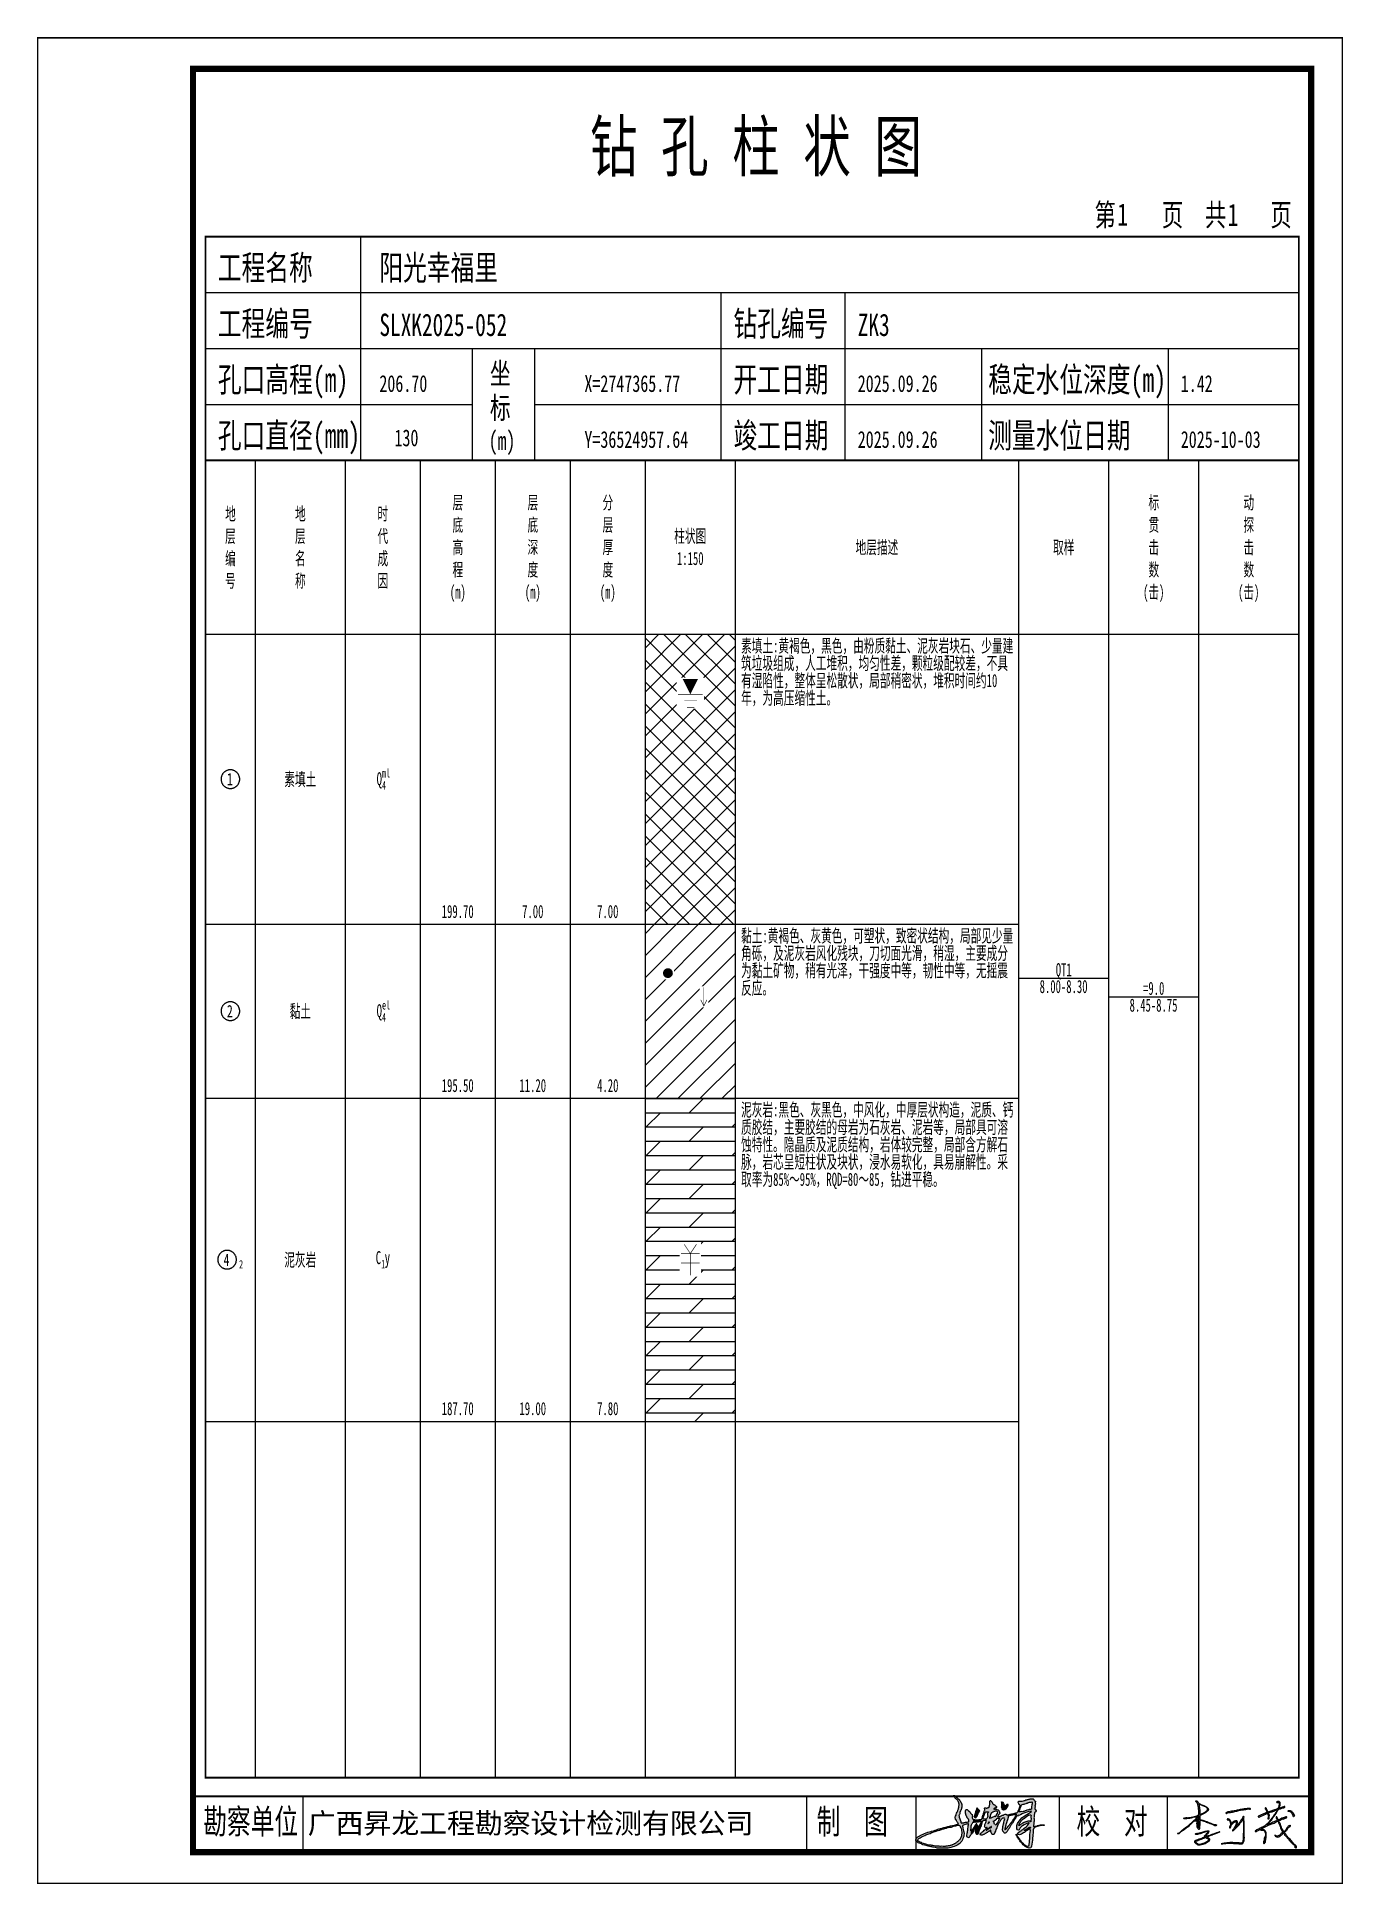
# Model space of a CAD drawing. Header units: millimetres. Extents: x 1264 to 9491, y 619 to 916.
# Drawn here: x 1709.7 to 1920, y 618.8 to 916 of the extents above; entities that cross this region are included whole.
import ezdxf
from ezdxf.enums import TextEntityAlignment as Align

# ---------------------------------------------------------------- set-up
doc = ezdxf.new("R2010")
doc.units = ezdxf.units.MM
doc.layers.add('GICAD_POU_TEXTS', color=7, linetype='Continuous')
doc.layers.add('GICAD_QUYANG', color=7, linetype='Continuous')
doc.styles.add('HT', font='simhei.ttf')
doc.styles.add('LZ_FONT', font='simfang.ttf', dxfattribs={"width": 0.7, "height": 8})
doc.styles.add('成果图图块', font='simfang.ttf', dxfattribs={"height": 2.5})
doc.styles.add('成果图表体', font='simfang.ttf', dxfattribs={"width": 0.6, "height": 2.1})

msp = doc.modelspace()

# ---------------------------------------------------------------- texts
at = {"color": 0, "style": '成果图表体', "width": 0.6}
for s, height, p in [('层', 2.1, (1776.61, 840.04)), ('层', 2.1, (1788.69, 840.04)), ('分', 2.1, (1800.76, 840.04)), ('标', 2.1, (1888.64, 840.04)), ('动', 2.1, (1903.93, 840.04)), ('地', 2.1, (1740, 838.24)), ('地', 2.1, (1751.26, 838.24)), ('时', 2.1, (1764.54, 838.24)), ('底', 2.1, (1776.61, 836.44)), ('底', 2.1, (1788.69, 836.44)), ('层', 2.1, (1800.76, 836.44)), ('贯', 2.1, (1888.64, 836.44)), ('探', 2.1, (1903.93, 836.44)), ('层', 2.1, (1740, 834.64)), ('层', 2.1, (1751.26, 834.64)), ('代', 2.1, (1764.54, 834.64)), ('柱状图', 2.1, (1812.3, 834.64)), ('编', 2.1, (1740, 831.04)), ('名', 2.1, (1751.26, 831.04)), ('成', 2.1, (1764.54, 831.04)), ('高', 2.1, (1776.61, 832.84)), ('深', 2.1, (1788.69, 832.84)), ('厚', 2.1, (1800.76, 832.84)), ('1:150', 2.1, (1812.74, 831.04)), ('地层描述', 2.1, (1841.49, 832.84)), ('取样', 2.1, (1873.28, 832.84)), ('击', 2.1, (1888.64, 832.84)), ('击', 2.1, (1903.93, 832.84)), ('号', 2.1, (1740, 827.44)), ('称', 2.1, (1751.26, 827.44)), ('因', 2.1, (1764.54, 827.44)), ('程', 2.1, (1776.61, 829.24)), ('度', 2.1, (1788.69, 829.24)), ('度', 2.1, (1800.76, 829.24)), ('数', 2.1, (1888.64, 829.24)), ('数', 2.1, (1903.93, 829.24)), ('(m)', 2.1, (1776.18, 825.64)), ('(m)', 2.1, (1788.25, 825.64)), ('(m)', 2.1, (1800.32, 825.64)), ('(击)', 2.1, (1887.77, 825.64)), ('(击)', 2.1, (1903.06, 825.64)), ('素填土', 2.1, (1749.53, 795.51)), ('Q', 2.1, (1764.4, 795.58)), ('ml', 1.4, (1765.26, 796.84)), ('4', 1.4, (1765.26, 794.88)), ('199.70', 2.1, (1774.88, 774.23)), ('7.00', 2.1, (1787.82, 774.23)), ('7.00', 2.1, (1799.89, 774.23)), ('QT1', 2.1, (1873.72, 764.86)), ('8.00-8.30', 2.1, (1871.12, 762.16)), ('=9.0', 2.1, (1887.77, 761.86)), ('el', 1.4, (1765.26, 759.51)), ('8.45-8.75', 2.1, (1885.6, 759.16)), ('黏土', 2.1, (1750.4, 758.18)), ('Q', 2.1, (1764.4, 758.25)), ('4', 1.4, (1765.26, 757.55)), ('195.50', 2.1, (1774.88, 746.23)), ('11.20', 2.1, (1787.39, 746.23)), ('4.20', 2.1, (1799.89, 746.23)), ('泥灰岩', 2.1, (1749.53, 718.18)), ('C', 2.1, (1764.25, 718.53)), ('y', 2.1, (1765.7, 718.53)), ('1', 1.4, (1765.12, 717.83)), ('187.70', 2.1, (1774.88, 694.23)), ('19.00', 2.1, (1787.39, 694.23)), ('7.80', 2.1, (1799.89, 694.23))]:
    msp.add_text(s, height=height, dxfattribs=at).set_placement(p)
at = {"color": 0, "char_height": 2.1, "width": 43.8045, "attachment_point": 1, "line_spacing_factor": 0.8, "style": '成果图表体'}
for s, insert in [('\\A1;素填土:黄褐色，黑色，由粉质黏土、泥灰岩块石、少量建筑垃圾组成，人工堆积，均匀性差，颗粒级配较差，不具有湿陷性，整体呈松散状，局部稍密状，堆积时间约10年，为高压缩性土。', (1823.06, 819.09)), ('\\A1;黏土:黄褐色、灰黄色，可塑状，致密状结构，局部见少量角砾，及泥灰岩风化残块，刀切面光滑，稍湿，主要成分为黏土矿物，稍有光泽，干强度中等，韧性中等，无摇震反应。', (1823.06, 772.43)), ('\\A1;泥灰岩:黑色、灰黑色，中风化，中厚层状构造，泥质、钙质胶结，主要胶结的母岩为石灰岩、泥岩等，局部具可溶蚀特性。隐晶质及泥质结构，岩体较完整，局部含方解石脉，岩芯呈短柱状及块状，浸水易软化，具易崩解性。采取率为85%～95%，RQD=80～85，钻进平稳。', (1823.06, 744.43))]:
    msp.add_mtext(s, dxfattribs=dict(at, insert=insert))

# ---------------------------------------------------------------- blocks, each defined once
blk = doc.blocks.new('ZZT_DCBH_Z.dwg4', base_point=(-0.02, 0))
at = {"color": 7}
blk.add_polyline3d([(-1.52, 0.02, 0), (-1.52, -0.06, 0), (-1.52, -0.13, 0), (-1.51, -0.2, 0), (-1.5, -0.28, 0), (-1.48, -0.35, 0), (-1.46, -0.42, 0), (-1.44, -0.49, 0), (-1.41, -0.56, 0), (-1.38, -0.63, 0), (-1.35, -0.69, 0), (-1.31, -0.76, 0), (-1.27, -0.82, 0), (-1.23, -0.88, 0), (-1.18, -0.94, 0), (-1.14, -0.99, 0), (-1.09, -1.04, 0), (-1.03, -1.1, 0), (-0.98, -1.14, 0), (-0.92, -1.19, 0), (-0.86, -1.23, 0), (-0.8, -1.27, 0), (-0.73, -1.31, 0), (-0.67, -1.34, 0), (-0.6, -1.37, 0), (-0.53, -1.4, 0), (-0.46, -1.42, 0), (-0.39, -1.44, 0), (-0.32, -1.46, 0), (-0.25, -1.47, 0), (-0.17, -1.48, 0), (-0.1, -1.48, 0), (-0.02, -1.48, 0), (0.05, -1.48, 0), (0.12, -1.48, 0), (0.2, -1.47, 0), (0.27, -1.46, 0), (0.34, -1.44, 0), (0.41, -1.42, 0), (0.48, -1.4, 0), (0.55, -1.37, 0), (0.62, -1.34, 0), (0.68, -1.31, 0), (0.75, -1.27, 0), (0.81, -1.23, 0), (0.87, -1.19, 0), (0.93, -1.14, 0), (0.98, -1.1, 0), (1.04, -1.04, 0), (1.09, -0.99, 0), (1.13, -0.94, 0), (1.18, -0.88, 0), (1.22, -0.82, 0), (1.26, -0.76, 0), (1.3, -0.69, 0), (1.33, -0.63, 0), (1.36, -0.56, 0), (1.39, -0.49, 0), (1.41, -0.42, 0), (1.43, -0.35, 0), (1.45, -0.28, 0), (1.46, -0.2, 0), (1.47, -0.13, 0), (1.47, -0.06, 0), (1.48, 0.02, 0), (1.47, 0.09, 0), (1.47, 0.16, 0), (1.46, 0.24, 0), (1.45, 0.31, 0), (1.43, 0.38, 0), (1.41, 0.45, 0), (1.39, 0.52, 0), (1.36, 0.59, 0), (1.33, 0.66, 0), (1.3, 0.72, 0), (1.26, 0.79, 0), (1.22, 0.85, 0), (1.18, 0.91, 0), (1.13, 0.97, 0), (1.09, 1.02, 0), (1.04, 1.08, 0), (0.98, 1.13, 0), (0.93, 1.18, 0), (0.87, 1.22, 0), (0.81, 1.26, 0), (0.75, 1.3, 0), (0.68, 1.34, 0), (0.62, 1.37, 0), (0.55, 1.4, 0), (0.48, 1.43, 0), (0.41, 1.45, 0), (0.34, 1.47, 0), (0.27, 1.49, 0), (0.2, 1.5, 0), (0.12, 1.51, 0), (0.05, 1.51, 0), (-0.02, 1.52, 0), (-0.1, 1.51, 0), (-0.17, 1.51, 0), (-0.25, 1.5, 0), (-0.32, 1.49, 0), (-0.39, 1.47, 0), (-0.46, 1.45, 0), (-0.53, 1.43, 0), (-0.6, 1.4, 0), (-0.67, 1.37, 0), (-0.73, 1.34, 0), (-0.8, 1.3, 0), (-0.86, 1.26, 0), (-0.92, 1.22, 0), (-0.98, 1.18, 0), (-1.03, 1.13, 0), (-1.09, 1.08, 0), (-1.14, 1.02, 0), (-1.18, 0.97, 0), (-1.23, 0.91, 0), (-1.27, 0.85, 0), (-1.31, 0.79, 0), (-1.35, 0.72, 0), (-1.38, 0.66, 0), (-1.41, 0.59, 0), (-1.44, 0.52, 0), (-1.46, 0.45, 0), (-1.48, 0.38, 0), (-1.5, 0.31, 0), (-1.51, 0.24, 0), (-1.52, 0.16, 0), (-1.52, 0.09, 0), (-1.52, 0.02, 0)], dxfattribs=at)
at = {"layer": 'GICAD_POU_TEXTS', "color": 7, "style": '成果图图块', "width": 0.7}
blk.add_text('1', height=2, dxfattribs=at).set_placement((-0.11, -0.99), align=Align.CENTER)
blk = doc.blocks.new('ZZT_DCBH_Z.dwg5', base_point=(-0.02, 0))
at = {"color": 7}
blk.add_polyline3d([(-1.52, 0.02, 0), (-1.52, -0.06, 0), (-1.52, -0.13, 0), (-1.51, -0.2, 0), (-1.5, -0.28, 0), (-1.48, -0.35, 0), (-1.46, -0.42, 0), (-1.44, -0.49, 0), (-1.41, -0.56, 0), (-1.38, -0.63, 0), (-1.35, -0.69, 0), (-1.31, -0.76, 0), (-1.27, -0.82, 0), (-1.23, -0.88, 0), (-1.18, -0.94, 0), (-1.14, -0.99, 0), (-1.09, -1.04, 0), (-1.03, -1.1, 0), (-0.98, -1.14, 0), (-0.92, -1.19, 0), (-0.86, -1.23, 0), (-0.8, -1.27, 0), (-0.73, -1.31, 0), (-0.67, -1.34, 0), (-0.6, -1.37, 0), (-0.53, -1.4, 0), (-0.46, -1.42, 0), (-0.39, -1.44, 0), (-0.32, -1.46, 0), (-0.25, -1.47, 0), (-0.17, -1.48, 0), (-0.1, -1.48, 0), (-0.02, -1.48, 0), (0.05, -1.48, 0), (0.12, -1.48, 0), (0.2, -1.47, 0), (0.27, -1.46, 0), (0.34, -1.44, 0), (0.41, -1.42, 0), (0.48, -1.4, 0), (0.55, -1.37, 0), (0.62, -1.34, 0), (0.68, -1.31, 0), (0.75, -1.27, 0), (0.81, -1.23, 0), (0.87, -1.19, 0), (0.93, -1.14, 0), (0.98, -1.1, 0), (1.04, -1.04, 0), (1.09, -0.99, 0), (1.13, -0.94, 0), (1.18, -0.88, 0), (1.22, -0.82, 0), (1.26, -0.76, 0), (1.3, -0.69, 0), (1.33, -0.63, 0), (1.36, -0.56, 0), (1.39, -0.49, 0), (1.41, -0.42, 0), (1.43, -0.35, 0), (1.45, -0.28, 0), (1.46, -0.2, 0), (1.47, -0.13, 0), (1.47, -0.06, 0), (1.48, 0.02, 0), (1.47, 0.09, 0), (1.47, 0.16, 0), (1.46, 0.24, 0), (1.45, 0.31, 0), (1.43, 0.38, 0), (1.41, 0.45, 0), (1.39, 0.52, 0), (1.36, 0.59, 0), (1.33, 0.66, 0), (1.3, 0.72, 0), (1.26, 0.79, 0), (1.22, 0.85, 0), (1.18, 0.91, 0), (1.13, 0.97, 0), (1.09, 1.02, 0), (1.04, 1.08, 0), (0.98, 1.13, 0), (0.93, 1.18, 0), (0.87, 1.22, 0), (0.81, 1.26, 0), (0.75, 1.3, 0), (0.68, 1.34, 0), (0.62, 1.37, 0), (0.55, 1.4, 0), (0.48, 1.43, 0), (0.41, 1.45, 0), (0.34, 1.47, 0), (0.27, 1.49, 0), (0.2, 1.5, 0), (0.12, 1.51, 0), (0.05, 1.51, 0), (-0.02, 1.52, 0), (-0.1, 1.51, 0), (-0.17, 1.51, 0), (-0.25, 1.5, 0), (-0.32, 1.49, 0), (-0.39, 1.47, 0), (-0.46, 1.45, 0), (-0.53, 1.43, 0), (-0.6, 1.4, 0), (-0.67, 1.37, 0), (-0.73, 1.34, 0), (-0.8, 1.3, 0), (-0.86, 1.26, 0), (-0.92, 1.22, 0), (-0.98, 1.18, 0), (-1.03, 1.13, 0), (-1.09, 1.08, 0), (-1.14, 1.02, 0), (-1.18, 0.97, 0), (-1.23, 0.91, 0), (-1.27, 0.85, 0), (-1.31, 0.79, 0), (-1.35, 0.72, 0), (-1.38, 0.66, 0), (-1.41, 0.59, 0), (-1.44, 0.52, 0), (-1.46, 0.45, 0), (-1.48, 0.38, 0), (-1.5, 0.31, 0), (-1.51, 0.24, 0), (-1.52, 0.16, 0), (-1.52, 0.09, 0), (-1.52, 0.02, 0)], dxfattribs=at)
at = {"layer": 'GICAD_POU_TEXTS', "color": 7, "style": '成果图图块', "width": 0.7}
blk.add_text('2', height=2, dxfattribs=at).set_placement((-0.11, -0.99), align=Align.CENTER)
blk = doc.blocks.new('ZZT_DCBH_Y1.dwg2', base_point=(0.51, 0))
at = {"color": 7}
blk.add_polyline3d([(-1.52, 0.02, 0), (-1.52, -0.06, 0), (-1.52, -0.13, 0), (-1.51, -0.2, 0), (-1.5, -0.28, 0), (-1.48, -0.35, 0), (-1.46, -0.42, 0), (-1.44, -0.49, 0), (-1.41, -0.56, 0), (-1.38, -0.63, 0), (-1.35, -0.69, 0), (-1.31, -0.76, 0), (-1.27, -0.82, 0), (-1.23, -0.88, 0), (-1.18, -0.94, 0), (-1.14, -0.99, 0), (-1.09, -1.04, 0), (-1.03, -1.1, 0), (-0.98, -1.14, 0), (-0.92, -1.19, 0), (-0.86, -1.23, 0), (-0.8, -1.27, 0), (-0.73, -1.31, 0), (-0.67, -1.34, 0), (-0.6, -1.37, 0), (-0.53, -1.4, 0), (-0.46, -1.42, 0), (-0.39, -1.44, 0), (-0.32, -1.46, 0), (-0.25, -1.47, 0), (-0.17, -1.48, 0), (-0.1, -1.48, 0), (-0.02, -1.48, 0), (0.05, -1.48, 0), (0.12, -1.48, 0), (0.2, -1.47, 0), (0.27, -1.46, 0), (0.34, -1.44, 0), (0.41, -1.42, 0), (0.48, -1.4, 0), (0.55, -1.37, 0), (0.62, -1.34, 0), (0.68, -1.31, 0), (0.75, -1.27, 0), (0.81, -1.23, 0), (0.87, -1.19, 0), (0.93, -1.14, 0), (0.98, -1.1, 0), (1.04, -1.04, 0), (1.09, -0.99, 0), (1.13, -0.94, 0), (1.18, -0.88, 0), (1.22, -0.82, 0), (1.26, -0.76, 0), (1.3, -0.69, 0), (1.33, -0.63, 0), (1.36, -0.56, 0), (1.39, -0.49, 0), (1.41, -0.42, 0), (1.43, -0.35, 0), (1.45, -0.28, 0), (1.46, -0.2, 0), (1.47, -0.13, 0), (1.47, -0.06, 0), (1.48, 0.02, 0), (1.47, 0.09, 0), (1.47, 0.16, 0), (1.46, 0.24, 0), (1.45, 0.31, 0), (1.43, 0.38, 0), (1.41, 0.45, 0), (1.39, 0.52, 0), (1.36, 0.59, 0), (1.33, 0.66, 0), (1.3, 0.72, 0), (1.26, 0.79, 0), (1.22, 0.85, 0), (1.18, 0.91, 0), (1.13, 0.97, 0), (1.09, 1.02, 0), (1.04, 1.08, 0), (0.98, 1.13, 0), (0.93, 1.18, 0), (0.87, 1.22, 0), (0.81, 1.26, 0), (0.75, 1.3, 0), (0.68, 1.34, 0), (0.62, 1.37, 0), (0.55, 1.4, 0), (0.48, 1.43, 0), (0.41, 1.45, 0), (0.34, 1.47, 0), (0.27, 1.49, 0), (0.2, 1.5, 0), (0.12, 1.51, 0), (0.05, 1.51, 0), (-0.02, 1.52, 0), (-0.1, 1.51, 0), (-0.17, 1.51, 0), (-0.25, 1.5, 0), (-0.32, 1.49, 0), (-0.39, 1.47, 0), (-0.46, 1.45, 0), (-0.53, 1.43, 0), (-0.6, 1.4, 0), (-0.67, 1.37, 0), (-0.73, 1.34, 0), (-0.8, 1.3, 0), (-0.86, 1.26, 0), (-0.92, 1.22, 0), (-0.98, 1.18, 0), (-1.03, 1.13, 0), (-1.09, 1.08, 0), (-1.14, 1.02, 0), (-1.18, 0.97, 0), (-1.23, 0.91, 0), (-1.27, 0.85, 0), (-1.31, 0.79, 0), (-1.35, 0.72, 0), (-1.38, 0.66, 0), (-1.41, 0.59, 0), (-1.44, 0.52, 0), (-1.46, 0.45, 0), (-1.48, 0.38, 0), (-1.5, 0.31, 0), (-1.51, 0.24, 0), (-1.52, 0.16, 0), (-1.52, 0.09, 0), (-1.52, 0.02, 0)], dxfattribs=at)
at = {"layer": 'GICAD_POU_TEXTS', "color": 7, "style": '成果图图块', "width": 0.7}
blk.add_text('4', height=2, dxfattribs=at).set_placement((-0.11, -0.99), align=Align.CENTER)
blk.add_text('2', height=1.33, dxfattribs=at).set_placement((1.9, -1.39))
blk = doc.blocks.new('gkqy1.dwg', base_point=(0.8, 0))
blk.add_wipeout([(-0.2, -0.2), (1.8, -0.2), (1.8, 1.8), (-0.2, 1.8)])
at = {"layer": 'GICAD_QUYANG'}
h = blk.add_hatch(color=7, dxfattribs=at)
edge = h.paths.add_edge_path()
edge.add_arc((0.8, 0.8), 0.8, 0, 360)
blk = doc.blocks.new('gkwdsw.dwg', base_point=(0, 0.21))
blk.add_wipeout([(-2.2, -2.29), (2.2, -2.29), (2.2, 2.7), (-2.2, 2.7)])
at = {"color": 7}
blk.add_lwpolyline([(0, 0, 0, 2.5, 0), (0, 2.5, 0, 0, 0)], format="xyseb", dxfattribs=at)
at = {"color": 7, "const_width": 0.1}
for points in [[(-2, 0), (2, 0)], [(-0.96, -1.04), (1.04, -1.04)], [(-0.53, -2.09), (0.63, -2.09)]]:
    blk.add_lwpolyline(points, dxfattribs=at)
blk = doc.blocks.new('FH_ZHONG.dwg', base_point=(0, 0.03))
blk.add_wipeout([(-1.7, -2.67), (1.7, -2.67), (1.7, 2.73), (-1.7, 2.73)])
at = {"color": 7, "const_width": 0.1}
for points in [[(-1.5, 1.03), (1.5, 1.03)], [(-1, 2.53), (0, 1.03), (1, 2.53)], [(0, 1.03), (0, -2.47)], [(-1.5, -0.47), (1.5, -0.47)]]:
    blk.add_lwpolyline(points, dxfattribs=at)
blk = doc.blocks.new('zztSLbg.dwg', base_point=(0.5, 1.5))
blk.add_wipeout([(-0.2, -0.2), (1.2, -0.2), (1.2, 3.2), (-0.2, 3.2)])
at = {"color": 7, "const_width": 0.1}
for points in [[(0.5, 3), (0.5, 0)], [(0, 1), (0.5, 0), (1, 1)]]:
    blk.add_lwpolyline(points, dxfattribs=at)
blk = doc.blocks.new('lkm')
h = blk.add_hatch(color=256)
edge = h.paths.add_edge_path()
edge.add_spline(control_points=[(1448.62, 372.71), (1448.81, 372.88), (1449.38, 373.4), (1450.29, 374.27), (1451.17, 375.1), (1451.7, 375.52), (1452.13, 375.76), (1451.32, 376.15), (1451.1, 376.61), (1450.71, 376.98), (1450.31, 377.06), (1450.37, 377.53), (1450.81, 377.48), (1451.12, 376.99), (1451.68, 376.76), (1452.13, 375.79), (1452.66, 376.48), (1453.22, 376.83), (1454, 377.42), (1454.75, 378.13), (1455.4, 378.61), (1455.99, 379.11), (1455.89, 379.92), (1455.95, 380.73), (1455.69, 381.34), (1455.51, 381.8), (1455.06, 381.82), (1454.79, 381.62), (1454.16, 381.51), (1454.68, 382.11), (1455.03, 382.39), (1455.55, 382.32), (1456, 382.02), (1456.17, 381.51), (1456.39, 380.97), (1456.32, 380.39), (1456.3, 379.83), (1456.27, 379.5), (1456.25, 379.16), (1456.79, 379.81), (1457.23, 380), (1457.76, 380.51), (1458.22, 380.73), (1458.37, 381.07), (1458.72, 380.96), (1458.57, 380.47), (1457.87, 380.19), (1457.27, 379.46), (1456.25, 379.12), (1456.23, 378.07), (1455.91, 377.16), (1455.76, 375.95), (1455.35, 374.87), (1455.12, 373.55), (1454.65, 372.47), (1454.33, 371.56), (1454.09, 371.04), (1453.94, 370.72), (1453.74, 370.27), (1454.8, 371.3), (1455.29, 371.75), (1456.37, 372.83), (1456.91, 373.43), (1457.79, 374.02), (1456.88, 374.45), (1456.63, 374.83), (1456.31, 375.35), (1456.94, 375.35), (1457.13, 374.78), (1457.63, 374.63), (1457.98, 374.1), (1458.44, 375.03), (1459.12, 375.44), (1459.91, 376.27), (1460.49, 376.69), (1460.92, 376.91), (1461.18, 376.71), (1460.98, 376.39), (1460.69, 376.12), (1460.25, 375.91), (1460.11, 375.42), (1459.64, 375.54), (1459.24, 375.06), (1458.86, 374.55), (1458.44, 374.26), (1458.06, 373.95), (1458.67, 373.62), (1459.12, 373.03), (1459.94, 372.2), (1460.65, 371.1), (1461.51, 370.62), (1461.86, 370.06), (1462.23, 370.05), (1462.43, 370.56), (1462.64, 371.1), (1462.76, 371.93), (1462.94, 372.65), (1463.21, 373.26), (1463.62, 373.45), (1463.68, 373.74), (1463.96, 373.91), (1464.11, 373.52), (1464, 373.1), (1463.46, 372.77), (1463.28, 371.86), (1463.09, 370.91), (1462.71, 370.28), (1462.32, 369.75), (1463.14, 369.51), (1463.76, 368.76), (1465.25, 368.09), (1466.62, 367.41), (1467.78, 366.81), (1468.45, 366.27), (1469.13, 366.13), (1469.73, 365.96), (1469.98, 365.53), (1470.1, 365.16), (1469.81, 364.99), (1469.58, 365.07), (1468.9, 365.17), (1469.78, 365.18), (1469.52, 365.48), (1469.34, 365.65), (1468.87, 365.89), (1468.02, 366.04), (1466.99, 366.56), (1465.83, 367.23), (1464.6, 367.85), (1463.53, 368.57), (1462.65, 368.89), (1462.4, 369.36), (1461.99, 369.4), (1461.97, 368.62), (1461.51, 368.11), (1461.11, 367.33), (1460.47, 366.75), (1459.71, 366.67), (1459.13, 366.66), (1458.88, 366.92), (1458.66, 367.31), (1459.13, 367.09), (1459.42, 367.01), (1459.92, 366.89), (1460.39, 367.31), (1460.74, 367.83), (1461.23, 368.45), (1461.41, 369.08), (1461.97, 369.78), (1460.83, 370.17), (1460.18, 371.14), (1459.29, 372.24), (1458.53, 372.97), (1458.17, 373.42), (1457.56, 373.74), (1456.76, 372.19), (1455.49, 371.46), (1454.21, 370.22), (1453.35, 369.24), (1452.54, 368.5), (1452.25, 368.02), (1451.76, 367.72), (1452.33, 367.49), (1452.86, 368.03), (1453.72, 367.65), (1454.41, 367.19), (1454.83, 366.3), (1455.3, 365.35), (1455.41, 364.18), (1455.76, 363.14), (1455.75, 362.4), (1455.55, 361.59), (1454.9, 362.15), (1454.82, 362.95), (1454.81, 363.98), (1454.59, 364.61), (1454.77, 365.18), (1455.11, 364.19), (1454.96, 363.6), (1455.15, 362.93), (1455.35, 362.1), (1455.5, 363.33), (1455.34, 363.93), (1454.94, 364.84), (1454.76, 365.73), (1454.31, 366.56), (1453.69, 367.24), (1453.04, 367.44), (1452.51, 367.38), (1452.2, 367.28), (1451.81, 366.92), (1451.73, 367.47), (1451.27, 366.9), (1450.87, 366.5), (1450.27, 366.02), (1449.95, 365.57), (1449.46, 365.73), (1450.04, 366.72), (1451.07, 367.39), (1452.21, 368.71), (1453.16, 369.85), (1453.77, 371.16), (1454.38, 372.62), (1455.02, 374.53), (1455.41, 376.45), (1455.76, 377.56), (1456.04, 378.59), (1455.24, 378.23), (1454.74, 377.48), (1453.7, 376.63), (1452.77, 376.19), (1452.45, 375.44), (1452.87, 375.23), (1453.09, 374.39), (1453.05, 375.4), (1453.46, 374.9), (1453.14, 374.52), (1453.55, 374.03), (1453.79, 373.45), (1453.41, 373.09), (1452.89, 373.14), (1453.29, 373.85), (1452.86, 374.47), (1452.52, 374.94), (1451.95, 375.5), (1451.32, 374.4), (1450.55, 373.84), (1449.72, 373.13), (1449.3, 372.55), (1448.78, 372.26), (1448.56, 372.54), (1448.6, 372.67), (1448.62, 372.71)], knot_values=[0, 0, 0, 0, 0.783107, 2.291924, 3.815895, 4.286398, 4.471814, 5.056815, 5.875402, 6.308164, 6.616068, 6.907739, 7.316529, 7.542484, 8.613828, 9.297758, 9.685969, 10.699387, 11.502833, 12.536526, 13.805236, 13.953408, 14.814308, 15.893283, 16.454285, 16.830331, 17.232251, 17.549081, 17.959809, 18.452054, 19.021646, 19.453263, 19.898388, 20.589117, 20.976685, 21.644218, 22.302995, 22.612496, 22.722091, 23.162709, 23.958257, 24.761704, 25.168441, 25.485668, 25.696923, 25.967586, 26.675916, 27.912081, 28.821807, 29.431452, 30.771939, 31.807561, 33.037434, 34.226402, 35.809471, 36.534869, 37.168217, 37.453555, 37.718305, 38.194785, 40.020486, 41.112886, 42.354022, 42.798081, 43.63897, 44.191527, 44.560195, 44.89978, 45.442843, 46.180722, 46.448533, 46.963427, 48.239063, 49.339338, 50.192848, 50.461299, 50.694847, 50.918764, 51.4192, 51.943803, 52.336531, 52.646261, 53.122741, 54.048108, 54.552542, 54.757039, 55.286018, 55.911982, 57.26742, 58.636722, 59.755381, 60.275828, 60.33961, 60.82748, 61.568231, 62.23384, 63.273607, 63.853055, 64.12732, 64.55168, 64.658628, 64.981328, 65.387565, 65.985018, 66.695682, 68.048502, 68.77006, 69.169716, 69.519723, 70.776152, 72.306782, 74.224783, 75.417164, 76.226598, 76.756614, 77.49983, 77.937445, 78.273564, 78.468153, 78.788646, 79.148375, 79.617305, 79.803155, 80.04012, 80.43964, 81.337632, 82.629433, 83.849637, 85.376462, 86.740902, 87.744732, 88.049245, 88.209491, 88.837275, 89.693245, 90.409517, 91.440244, 92.087732, 92.714679, 92.985181, 93.26348, 93.576741, 93.944841, 94.378009, 94.974915, 95.634745, 96.333266, 97.25974, 97.787302, 98.406361, 99.961915, 101.54043, 102.555037, 103.12997, 103.272567, 104.5157, 106.738449, 108.271978, 109.670258, 110.752475, 111.350761, 111.677802, 111.856049, 112.760965, 113.604215, 114.359202, 115.231066, 116.488735, 117.531184, 118.725497, 119.618341, 120.09588, 120.49823, 121.501094, 122.620535, 123.467414, 123.603563, 124.088236, 125.158752, 126.021251, 126.37398, 126.942712, 128.150527, 128.952518, 129.764545, 130.883821, 131.729219, 132.460749, 132.812989, 133.277821, 133.577365, 133.900063, 134.126622, 135.163767, 136.020664, 136.371718, 136.674235, 137.13825, 138.964126, 140.90384, 142.137828, 143.427853, 145.221184, 146.84878, 149.56317, 150.591896, 151.21412, 151.51664, 152.632992, 154.161701, 155.374128, 155.661396, 156.347408, 156.696899, 157.207043, 157.478462, 157.900334, 158.442376, 159.145826, 159.541777, 159.798882, 160.406242, 161.101923, 161.953227, 162.259437, 163.231136, 164.48268, 165.588176, 166.320858, 166.769854, 167.021845, 167.150924, 167.150924, 167.150924, 167.150924], degree=3, periodic=0)
edge = h.paths.add_edge_path(flags=17)
edge.add_spline(control_points=[(1460.86, 379.46), (1461.04, 379.56), (1461.65, 379.9), (1462.61, 379.2), (1463.54, 378.86), (1463.72, 377.86), (1464.46, 378.32), (1463.65, 379.49), (1462.82, 379.77), (1462.11, 380.3), (1461.48, 380.11), (1460.89, 380.08), (1460.7, 379.78), (1460.65, 379.56), (1460.77, 379.5), (1460.86, 379.46)], knot_values=[0, 0, 0, 0, 0.580325, 1.987296, 2.989513, 3.699701, 3.926636, 5.154933, 6.419989, 6.961435, 7.611395, 8.288197, 8.553653, 8.662154, 8.899385, 8.899385, 8.899385, 8.899385], degree=3, periodic=0)
h = blk.add_hatch(color=256)
edge = h.paths.add_edge_path()
edge.add_spline(control_points=[(1434.01, 369.1), (1434.38, 369.41), (1435.39, 370.25), (1437.21, 370.97), (1438.95, 372.26), (1440.59, 373.16), (1441.95, 373.95), (1442.94, 374.39), (1443.51, 374.74), (1443.91, 374.76), (1444.13, 374.65), (1444.14, 374.37), (1443.9, 374.45), (1443.42, 374.43), (1442.36, 373.79), (1440.37, 372.8), (1438.19, 371.32), (1436.21, 370.05), (1435.11, 369.58), (1434.6, 369.2), (1434.75, 368.83), (1434.32, 368.96), (1434.06, 368.95), (1434.01, 369.08), (1434.01, 369.1)], knot_values=[0, 0, 0, 0, 1.439825, 3.936014, 5.79957, 7.888204, 9.552739, 10.50805, 11.167152, 11.492101, 11.689794, 11.855615, 12.0976, 12.222048, 13.377616, 15.558483, 19.04427, 21.220851, 22.560377, 22.736578, 22.999127, 23.324077, 23.636713, 23.711663, 23.711663, 23.711663, 23.711663], degree=3, periodic=0)
edge = h.paths.add_edge_path()
edge.add_spline(control_points=[(1435.72, 366.67), (1435.91, 366.75), (1436.28, 366.9), (1436.85, 366.69), (1437.37, 366.4), (1437.78, 365.91), (1438.02, 365.57), (1438.22, 365.07), (1438.4, 366.05), (1438.77, 366.41), (1439.29, 366.97), (1439.79, 367.34), (1440.34, 367.23), (1440.69, 366.84), (1440.7, 366.24), (1440.75, 365.51), (1440.51, 364.97), (1440.52, 363.83), (1440.82, 365.29), (1441.15, 365.97), (1441.54, 366.97), (1441.76, 368.04), (1441.94, 368.99), (1442.13, 369.71), (1441.95, 370.23), (1442.24, 370.33), (1442.64, 370.34), (1442.64, 368.97), (1443.67, 367.91), (1444.1, 366.11), (1444.76, 364.39), (1445.46, 362.4), (1446.38, 360.59), (1446.32, 359.21), (1446.32, 358.51), (1445.62, 357.97), (1444.63, 357.76), (1443.28, 357.43), (1441.94, 357.01), (1440.39, 356.56), (1438.9, 355.87), (1437.96, 355.43), (1436.57, 354.64), (1437.8, 355.63), (1438.64, 355.88), (1439.89, 356.56), (1441.16, 357.08), (1442.63, 357.58), (1443.98, 357.92), (1444.92, 358.28), (1445.55, 358.4), (1445.79, 358.73), (1445.97, 359.05), (1445.93, 359.38), (1445.81, 360.06), (1445.41, 361.35), (1444.51, 363.97), (1443.78, 366.53), (1442.83, 368.43), (1442.64, 368.93), (1442.29, 369.34), (1442.45, 368), (1441.98, 367.28), (1441.68, 365.79), (1441.06, 364.54), (1440.51, 363.42), (1440.23, 362.67), (1439.93, 362.31), (1439.55, 362.49), (1439.93, 362.92), (1440.03, 363.54), (1440.23, 364.45), (1440.31, 365.5), (1440.23, 366.17), (1440.36, 366.83), (1439.9, 366.81), (1439.46, 366.64), (1439.05, 366.05), (1438.71, 365.52), (1438.44, 364.96), (1438.45, 364.3), (1438.44, 363.75), (1438.36, 363.15), (1437.89, 363.15), (1437.95, 363.84), (1438.04, 364.43), (1437.77, 365.2), (1437.41, 365.78), (1436.96, 366.17), (1436.57, 366.44), (1436.21, 366.39), (1435.95, 366.31), (1435.65, 366.33), (1435.68, 366.55), (1435.71, 366.65), (1435.72, 366.67)], knot_values=[0, 0, 0, 0, 0.608168, 1.142328, 1.735048, 2.40442, 2.960845, 3.151687, 3.676857, 4.579884, 5.212555, 5.882448, 6.333383, 6.748448, 7.352672, 8.078673, 8.83061, 9.406317, 10.277851, 11.250765, 12.343043, 13.287009, 14.581898, 15.192121, 15.623902, 15.854211, 15.982811, 16.763793, 18.748579, 20.759393, 22.0634, 24.312499, 27.122858, 27.872597, 28.494351, 29.107635, 30.312295, 31.54365, 33.251595, 34.522981, 36.448172, 37.792526, 38.574251, 39.335133, 40.667346, 41.924668, 43.347784, 44.8569, 46.557857, 47.497733, 47.935373, 48.40185, 48.640798, 49.02482, 49.352902, 50.752647, 53.021965, 57.689047, 58.819038, 59.191901, 59.42928, 60.027575, 61.457214, 62.822812, 64.250442, 65.74394, 66.475918, 66.747506, 66.984072, 67.372, 67.986017, 69.029751, 70.117629, 71.01733, 71.384526, 71.588538, 72.171278, 72.835223, 73.640804, 74.087317, 74.67046, 75.555719, 75.918173, 76.172479, 76.607081, 77.512434, 78.151406, 78.949503, 79.546999, 79.940668, 80.302101, 80.571416, 80.800903, 81.014421, 81.096971, 81.096971, 81.096971, 81.096971], degree=3, periodic=0)
h = blk.add_hatch(color=256)
edge = h.paths.add_edge_path()
edge.add_spline(control_points=[(1417.89, 360.93), (1417.78, 360.83), (1417.6, 360.67), (1417.33, 360.4), (1417.06, 360.27), (1416.68, 360.35), (1416.83, 359.88), (1417.42, 360.06), (1418.15, 360.36), (1419.32, 361), (1420.5, 361.71), (1421.53, 362.44), (1422.34, 362.89), (1422.6, 363.3), (1422.94, 363.6), (1422.97, 362.84), (1423.35, 362.53), (1423.37, 362.06), (1423.63, 361.85), (1423.3, 361.76), (1423.05, 361.54), (1422.94, 362.03), (1422.86, 362.29), (1422.7, 362.6), (1422.23, 362.56), (1422.02, 361.58), (1421.29, 360.5), (1420.51, 358.68), (1419.21, 356.49), (1417.78, 354.75), (1417.2, 352.9), (1416.48, 352.81), (1416.45, 352.42), (1416.69, 352.49), (1416.98, 352.44), (1417.6, 353.8), (1418.81, 355.1), (1420.09, 357.37), (1420.91, 359.03), (1421.4, 360.02), (1421.71, 360.54), (1422.22, 360.63), (1422.51, 360.87), (1422.81, 361.24), (1423.1, 360.91), (1423.11, 360.26), (1423.52, 359.36), (1423.9, 358.48), (1424.4, 357.9), (1424.76, 357.68), (1425.13, 357.62), (1425.2, 358.01), (1424.99, 358.64), (1424.79, 359.67), (1424.31, 360.62), (1424.19, 361.25), (1423.94, 361.7), (1424.78, 361.92), (1425.88, 361.91), (1427.5, 361.92), (1429.01, 361.91), (1429.97, 361.92), (1430.6, 361.91), (1430.93, 361.92), (1431.09, 361.91), (1431.27, 361.93), (1431.05, 361.71), (1431.27, 361.59), (1431.48, 361.78), (1431.84, 361.75), (1431.95, 362.07), (1431.96, 362.27), (1431.77, 362.54), (1431.4, 362.46), (1430.44, 362.08), (1428.51, 362.34), (1426.39, 362.25), (1424.92, 362.24), (1424.34, 362.12), (1424.11, 362.06), (1423.98, 361.99), (1423.84, 362.05), (1423.8, 362.44), (1423.47, 362.86), (1423.41, 363.38), (1423.21, 363.8), (1423.72, 364.11), (1424.19, 364.8), (1425.02, 365.58), (1425.68, 366.46), (1426.04, 367.14), (1426.03, 367.6), (1425.97, 367.91), (1425.74, 368.17), (1425.41, 368.43), (1424.9, 368.48), (1424.13, 368.72), (1423.15, 368.8), (1422.15, 368.71), (1421.43, 368.88), (1420.92, 368.82), (1420.52, 369.12), (1420.29, 369.38), (1419.95, 369.68), (1419.66, 369.61), (1419.43, 369.68), (1419.27, 369.52), (1419.27, 369.25), (1419.6, 369.09), (1420.04, 369.01), (1420.84, 368.07), (1421.57, 366.77), (1422.32, 365.23), (1422.54, 364.38), (1422.85, 363.83), (1422.16, 363.48), (1421.72, 362.94), (1420.81, 362.4), (1420.08, 361.78), (1419.07, 361.33), (1418.64, 361.04), (1418.02, 360.53), (1418, 360.74), (1418.15, 360.85), (1417.95, 360.79), (1418.04, 360.97), (1417.94, 360.95), (1417.89, 360.93)], knot_values=[0, 0, 0, 0, 0.455562, 0.702672, 1.170758, 1.311489, 1.651393, 1.927645, 2.92642, 4.18301, 5.836454, 7.069426, 8.035669, 8.435261, 8.659397, 9.079535, 9.860334, 10.285964, 10.389385, 10.687527, 10.914916, 11.237864, 11.696517, 11.948391, 12.154659, 12.904757, 14.444321, 16.300619, 18.742881, 22.007635, 23.401173, 23.710964, 23.953903, 24.130704, 24.300138, 24.807385, 27.776836, 30.305155, 32.376305, 33.33612, 33.700996, 34.093688, 34.751169, 35.01075, 35.14982, 35.865951, 36.95767, 38.073731, 38.743305, 39.168732, 39.406557, 39.653332, 40.110375, 41.512424, 42.722551, 43.209809, 43.538425, 43.973053, 45.160653, 47.334337, 48.595839, 49.722922, 50.214081, 50.498435, 50.68456, 50.741431, 50.953511, 51.09412, 51.279434, 51.730827, 51.97374, 52.17007, 52.34789, 52.870069, 53.084285, 55.52138, 58.359763, 59.561465, 59.915045, 60.125288, 60.266726, 60.341958, 60.543321, 61.295444, 61.941707, 62.092279, 62.618128, 63.290783, 64.776126, 65.908498, 66.638262, 66.996354, 67.26481, 67.561128, 68.015166, 68.503194, 69.052288, 70.452999, 71.418057, 72.022145, 72.687854, 72.827935, 73.484438, 73.78931, 74.082493, 74.314595, 74.461421, 74.685228, 75.009407, 75.433115, 76.020564, 78.513562, 80.048496, 81.036911, 81.259307, 81.747274, 82.794256, 83.599582, 84.800578, 85.770262, 86.608108, 87.048376, 87.093924, 87.225703, 87.303838, 87.407947, 87.519494, 87.519494, 87.519494, 87.519494], degree=3, periodic=0)
edge = h.paths.add_edge_path(flags=16)
edge.add_spline(control_points=[(1423.17, 361.31), (1423.23, 361.36), (1423.34, 361.46), (1423.58, 361.6), (1423.79, 361.28), (1423.87, 360.79), (1424.14, 360.11), (1424.38, 359.48), (1424.53, 358.94), (1424.66, 358.67), (1424.79, 358.29), (1424.35, 358.47), (1424.23, 358.89), (1423.87, 359.51), (1423.6, 360.18), (1423.31, 360.75), (1423.23, 361.11), (1423.19, 361.26), (1423.17, 361.31)], knot_values=[0, 0, 0, 0, 0.238962, 0.479394, 0.661096, 1.216612, 2.036436, 2.810551, 3.286992, 3.620509, 3.869379, 4.074624, 4.603833, 5.227612, 6.181311, 6.806316, 7.105495, 7.277913, 7.277913, 7.277913, 7.277913], degree=3, periodic=0)
edge = h.paths.add_edge_path(flags=16)
edge.add_spline(control_points=[(1422.57, 362.01), (1422.46, 361.84), (1422.27, 361.53), (1422.02, 361.21), (1422.01, 360.74), (1422.5, 361.27), (1422.87, 361.46), (1422.78, 361.77), (1422.73, 361.95), (1422.65, 362.03), (1422.6, 362.02), (1422.57, 362.01)], knot_values=[0, 0, 0, 0, 0.607359, 1.113215, 1.197887, 1.853857, 2.157872, 2.473035, 2.655743, 2.719521, 2.794985, 2.794985, 2.794985, 2.794985], degree=3, periodic=0)
edge = h.paths.add_edge_path(flags=16)
edge.add_spline(control_points=[(1421.1, 368.57), (1421.45, 368.54), (1422.11, 368.5), (1423.05, 368.55), (1423.93, 368.42), (1424.68, 368.42), (1425.21, 368.14), (1425.67, 367.93), (1425.77, 367.33), (1425.3, 366.63), (1424.74, 365.82), (1424.06, 365.11), (1423.61, 364.63), (1423.37, 364.41), (1423.05, 364.16), (1422.88, 365.25), (1422.47, 366.01), (1421.87, 367.12), (1421.48, 367.94), (1421.18, 368.3), (1421.12, 368.52), (1421.1, 368.57)], knot_values=[0, 0, 0, 0, 1.04471, 1.967943, 2.825743, 3.726123, 4.144404, 4.629609, 5.140036, 5.704042, 7.091863, 8.119348, 8.660521, 9.025556, 9.147176, 9.755858, 11.005977, 12.563897, 13.236517, 13.778585, 13.923682, 13.923682, 13.923682, 13.923682], degree=3, periodic=0)
h = blk.add_hatch(color=256)
edge = h.paths.add_edge_path(flags=16)
edge.add_spline(control_points=[(1429.18, 355.17), (1428.99, 355), (1428.53, 354.56), (1427.83, 354.06), (1427.24, 353.45), (1426.59, 353.09), (1426.19, 352.57), (1425.75, 352.3), (1425.65, 351.97), (1425.74, 351.59), (1426.17, 351.47), (1426.5, 351.23), (1426.91, 351.17), (1427.51, 351.14), (1428.25, 351.53), (1428.88, 352.06), (1429.64, 352.66), (1430.23, 353.33), (1430.76, 354), (1430.87, 354.52), (1430.83, 354.88), (1430.54, 355.19), (1430.03, 355.01), (1429.58, 355.2), (1429.27, 355.18), (1429.18, 355.17)], knot_values=[0, 0, 0, 0, 0.76238, 1.899753, 2.575217, 3.309748, 4.093142, 4.521595, 4.791386, 5.06208, 5.608894, 5.96617, 6.291511, 6.83223, 7.737248, 8.696179, 9.313274, 10.630373, 11.400934, 11.8288, 12.18339, 12.447727, 12.963177, 13.590764, 13.873589, 13.873589, 13.873589, 13.873589], degree=3, periodic=0)
edge = h.paths.add_edge_path()
edge.add_spline(control_points=[(1424.98, 355.84), (1424.92, 355.75), (1424.79, 355.54), (1424.43, 355.54), (1424.25, 355.21), (1424.66, 354.82), (1425.52, 355.57), (1426.51, 356.13), (1427.52, 357.05), (1428.37, 357.69), (1428.86, 358.01), (1429.31, 358.24), (1429.48, 357.76), (1429, 357.13), (1428.87, 356.32), (1428.47, 355.87), (1428.4, 355.48), (1428.89, 355.34), (1428.2, 354.89), (1427.7, 354.35), (1426.67, 353.6), (1425.89, 352.99), (1425.39, 352.47), (1425.15, 352.08), (1425.12, 351.47), (1425.81, 351.15), (1426.47, 350.84), (1427.29, 350.7), (1428.2, 351.05), (1429.11, 351.66), (1430.05, 352.41), (1430.67, 353.26), (1431.17, 353.95), (1431.33, 354.55), (1431.28, 355.09), (1430.88, 355.37), (1430.39, 355.52), (1430, 355.47), (1429.44, 355.66), (1430.39, 356.09), (1430.74, 356.64), (1431.37, 357.04), (1431.92, 357.6), (1432.51, 358.08), (1433.09, 358.61), (1433.59, 359), (1433.94, 359.41), (1434.28, 359.57), (1434.55, 360.05), (1433.98, 359.63), (1433.72, 359.4), (1433.25, 359.05), (1432.85, 358.69), (1432.4, 358.32), (1431.85, 357.85), (1431.14, 357.31), (1430.5, 356.68), (1429.87, 356.32), (1429.62, 355.95), (1429.29, 355.86), (1429.27, 355.56), (1428.85, 355.71), (1429.23, 356.13), (1429.31, 356.58), (1429.59, 357.21), (1429.72, 357.77), (1429.85, 358.35), (1429.53, 358.59), (1429.16, 358.57), (1428.68, 358.25), (1428.04, 357.8), (1427.28, 357.3), (1426.65, 356.8), (1426.14, 356.4), (1425.61, 356.14), (1425.43, 355.82), (1425.02, 355.63), (1425.06, 355.8), (1425.07, 355.93), (1425.02, 355.88), (1424.98, 355.84)], knot_values=[0, 0, 0, 0, 0.302261, 0.710271, 0.931355, 1.249441, 1.994732, 3.685747, 4.99862, 6.042864, 6.756372, 7.029439, 7.172639, 8.069883, 9.218146, 9.541688, 9.87557, 10.195013, 10.505592, 11.59838, 12.944778, 14.098297, 14.608146, 15.084961, 15.482875, 16.265432, 16.998007, 17.791622, 18.645607, 19.846117, 21.079384, 22.217446, 23.012224, 23.596844, 24.05756, 24.515687, 24.947049, 25.585998, 25.733865, 26.495717, 27.186331, 28.119625, 28.550023, 29.552591, 30.406697, 30.900004, 31.469554, 31.934123, 32.187869, 32.554556, 33.159815, 33.625743, 34.194012, 34.81569, 35.361117, 36.353004, 37.483095, 38.061152, 38.501337, 38.789646, 38.945238, 39.226242, 39.50914, 40.222712, 40.765567, 41.501451, 42.027428, 42.311156, 42.581188, 43.086744, 44.012959, 44.94338, 45.815936, 46.415427, 46.906782, 47.486635, 47.673378, 47.838032, 47.879195, 47.984, 47.984, 47.984, 47.984], degree=3, periodic=0)
for points in [[(1448.62, 372.71), (1449.2, 373.23), (1450.29, 374.27), (1451.42, 375.3), (1451.8, 375.58), (1451.95, 375.69), (1451.53, 376.09), (1450.98, 376.7), (1450.64, 376.97), (1450.37, 377.12), (1450.41, 377.41), (1450.82, 377.41), (1450.97, 377.24), (1451.74, 376.49), (1452.21, 375.99), (1452.5, 376.25), (1453.29, 376.89), (1453.92, 377.38), (1454.7, 378.06), (1455.69, 378.86), (1455.8, 378.96), (1455.93, 379.81), (1455.85, 380.88), (1455.66, 381.41), (1455.46, 381.73), (1455.06, 381.78), (1454.77, 381.65), (1454.36, 381.61), (1454.62, 382.03), (1455.1, 382.34), (1455.53, 382.29), (1455.9, 382.04), (1456.21, 381.42), (1456.33, 381.05), (1456.33, 380.39), (1456.29, 379.73), (1456.27, 379.42), (1456.27, 379.31), (1456.62, 379.58), (1457.25, 380.07), (1457.88, 380.55), (1458.21, 380.79), (1458.44, 381.01), (1458.64, 380.94), (1458.61, 380.67), (1458.06, 380.23), (1457.09, 379.47), (1456.34, 378.95), (1456.22, 378.35), (1455.93, 377.04), (1455.73, 376.03), (1455.38, 374.85), (1455.1, 373.69), (1454.56, 372.2), (1454.3, 371.53), (1454.04, 370.95), (1453.92, 370.69), (1453.84, 370.44), (1454.21, 370.73), (1455.53, 371.99), (1456.3, 372.77), (1457.21, 373.62), (1457.52, 373.93), (1456.92, 374.51), (1456.57, 374.94), (1456.45, 375.29), (1456.79, 375.31), (1457.16, 374.91), (1457.73, 374.45), (1457.92, 374.26), (1458.27, 374.64), (1459.17, 375.54), (1459.98, 376.29), (1460.68, 376.78), (1460.94, 376.85), (1461.12, 376.7), (1461.04, 376.49), (1460.68, 376.14), (1460.27, 375.81), (1460.04, 375.5), (1459.73, 375.48), (1459.35, 375.19), (1458.74, 374.49), (1458.34, 374.18), (1458.2, 374.03), (1458.56, 373.64), (1459, 373.2), (1459.89, 372.18), (1460.77, 371.13), (1461.62, 370.39), (1462.02, 370.06), (1462.08, 370.06), (1462.38, 370.44), (1462.62, 371.14), (1462.75, 371.79), (1463.02, 372.8), (1463.32, 373.29), (1463.55, 373.45), (1463.79, 373.8), (1463.88, 373.85), (1464.06, 373.58), (1463.98, 373.18), (1463.56, 372.75), (1463.32, 372.08), (1462.97, 370.77), (1462.61, 370.15), (1462.45, 369.79), (1462.75, 369.61), (1463.77, 368.88), (1465.11, 368.14), (1466.83, 367.3), (1467.87, 366.71), (1468.56, 366.28), (1469.07, 366.13), (1469.75, 365.85), (1469.99, 365.48), (1470.02, 365.15), (1469.86, 365.03), (1469.54, 365.07), (1469.19, 365.15), (1469.64, 365.29), (1469.54, 365.45), (1469.37, 365.61), (1469.02, 365.8), (1468.16, 366.05), (1466.98, 366.58), (1465.91, 367.17), (1464.57, 367.9), (1463.39, 368.59), (1462.54, 369.13), (1462.34, 369.35), (1462.18, 369.37), (1461.92, 368.8), (1461.51, 368.05), (1461.12, 367.44), (1460.33, 366.79), (1459.69, 366.68), (1459.07, 366.76), (1458.88, 366.95), (1458.76, 367.2), (1459.07, 367.12), (1459.42, 367.01), (1459.85, 366.96), (1460.34, 367.3), (1460.74, 367.82), (1461.14, 368.4), (1461.56, 369.23), (1461.78, 369.7), (1461.27, 370.05), (1460.15, 371.14), (1459.15, 372.35), (1458.44, 373.09), (1458.03, 373.48), (1457.9, 373.55), (1456.96, 372.74), (1455.32, 371.24), (1454.2, 370.19), (1453.25, 369.17), (1452.5, 368.39), (1452.1, 367.94), (1451.87, 367.7), (1452.03, 367.62), (1452.91, 367.84), (1453.72, 367.62), (1454.33, 367.17), (1454.78, 366.42), (1455.26, 365.26), (1455.45, 364.23), (1455.72, 363.07), (1455.69, 362.18), (1455.48, 361.75), (1455.14, 361.97), (1454.84, 362.93), (1454.75, 364.04), (1454.68, 364.89), (1454.73, 365.02), (1454.95, 364.59), (1455.03, 363.52), (1455.21, 362.67), (1455.32, 362.34), (1455.43, 362.9), (1455.26, 364.09), (1454.97, 364.84), (1454.75, 365.62), (1454.22, 366.61), (1453.61, 367.2), (1452.91, 367.41), (1452.56, 367.37), (1452.13, 367.2), (1451.86, 367.07), (1451.68, 367.34), (1451.51, 367.2), (1450.79, 366.45), (1450.17, 365.86), (1449.9, 365.64), (1449.61, 365.73), (1449.74, 366.18), (1451.03, 367.47), (1452.35, 368.89), (1453.1, 369.87), (1453.69, 371.01), (1454.38, 372.67), (1454.89, 374.22), (1455.54, 376.85), (1455.83, 377.84), (1455.86, 378.46), (1455.58, 378.36), (1454.76, 377.6), (1453.58, 376.63), (1452.64, 375.86), (1452.55, 375.59), (1452.9, 375), (1453.04, 374.68), (1453.17, 375.18), (1453.34, 374.97), (1453.26, 374.56), (1453.49, 374.06), (1453.65, 373.38), (1453.34, 373.12), (1453.09, 373.15), (1453.14, 373.76), (1452.9, 374.41), (1452.37, 375.08), (1452.13, 375.27), (1451.4, 374.64), (1450.49, 373.78), (1449.68, 373.03), (1449.17, 372.5), (1448.74, 372.37), (1448.59, 372.58), (1448.62, 372.71)], [(1434.01, 369.1), (1435.15, 369.98), (1437.35, 371.16), (1438.91, 372.18), (1440.71, 373.24), (1442.17, 374.04), (1443.02, 374.46), (1443.63, 374.73), (1443.95, 374.73), (1444.11, 374.61), (1444.11, 374.44), (1443.87, 374.44), (1443.74, 374.44), (1442.68, 373.99), (1440.76, 372.95), (1437.82, 371.09), (1435.95, 369.97), (1434.77, 369.33), (1434.66, 369.2), (1434.66, 368.93), (1434.33, 368.93), (1434.03, 369.03), (1434.01, 369.1)], [(1460.86, 379.46), (1461.4, 379.69), (1462.72, 379.21), (1463.51, 378.59), (1463.9, 378), (1464.1, 378.11), (1463.68, 379.27), (1462.61, 379.94), (1462.13, 380.2), (1461.48, 380.14), (1460.83, 379.94), (1460.69, 379.72), (1460.67, 379.61), (1460.86, 379.46)], [(1417.89, 360.93), (1417.55, 360.62), (1417.37, 360.46), (1416.93, 360.31), (1416.79, 360.31), (1416.88, 359.98), (1417.15, 359.98), (1418.08, 360.35), (1419.19, 360.94), (1420.6, 361.8), (1421.63, 362.48), (1422.41, 363.04), (1422.67, 363.35), (1422.85, 363.48), (1422.99, 363.09), (1423.32, 362.38), (1423.48, 361.98), (1423.54, 361.9), (1423.3, 361.73), (1423.09, 361.64), (1422.96, 361.93), (1422.81, 362.37), (1422.66, 362.56), (1422.45, 362.56), (1422.06, 361.92), (1421.38, 360.55), (1420.56, 358.88), (1419.32, 356.77), (1417.6, 354), (1416.79, 352.87), (1416.51, 352.72), (1416.51, 352.48), (1416.69, 352.48), (1416.86, 352.48), (1417.18, 352.87), (1418.85, 355.33), (1420.14, 357.5), (1421.07, 359.35), (1421.51, 360.2), (1421.74, 360.49), (1422.1, 360.63), (1422.63, 361.02), (1422.84, 361.17), (1422.95, 361.08), (1423.15, 360.39), (1423.51, 359.37), (1424.02, 358.37), (1424.47, 357.88), (1424.85, 357.68), (1425.09, 357.68), (1425.17, 357.91), (1425.09, 358.36), (1424.71, 359.71), (1424.28, 360.84), (1424.14, 361.31), (1424.05, 361.63), (1424.44, 361.82), (1425.62, 361.91), (1427.79, 361.91), (1429.05, 361.91), (1430.18, 361.91), (1430.67, 361.91), (1430.96, 361.91), (1431.14, 361.91), (1431.2, 361.91), (1431.13, 361.71), (1431.25, 361.63), (1431.42, 361.7), (1431.84, 361.86), (1431.94, 362.08), (1431.94, 362.28), (1431.84, 362.42), (1431.31, 362.42), (1431.11, 362.35), (1428.68, 362.25), (1425.84, 362.25), (1424.64, 362.17), (1424.29, 362.1), (1424.09, 362.04), (1423.95, 362.01), (1423.89, 362.04), (1423.81, 362.23), (1423.52, 362.92), (1423.33, 363.54), (1423.28, 363.68), (1423.62, 364.08), (1424.07, 364.58), (1425.07, 365.69), (1425.74, 366.6), (1426.02, 367.27), (1426.02, 367.63), (1425.95, 367.89), (1425.77, 368.12), (1425.4, 368.39), (1424.93, 368.49), (1424.39, 368.62), (1423, 368.76), (1422.03, 368.76), (1421.44, 368.84), (1420.78, 368.93), (1420.66, 369.01), (1420.19, 369.46), (1419.93, 369.64), (1419.64, 369.64), (1419.41, 369.64), (1419.3, 369.53), (1419.3, 369.31), (1419.57, 369.12), (1419.97, 368.98), (1420.39, 368.58), (1421.71, 366.46), (1422.34, 365.06), (1422.68, 364.13), (1422.76, 363.93), (1422.41, 363.59), (1421.61, 362.91), (1420.94, 362.46), (1419.96, 361.77), (1419.1, 361.32), (1418.41, 360.85), (1418.01, 360.67), (1418.01, 360.72), (1418.08, 360.83), (1418, 360.83), (1418, 360.93), (1417.89, 360.93)], [(1421.1, 368.57), (1422.15, 368.52), (1423.07, 368.52), (1423.93, 368.44), (1424.82, 368.32), (1425.2, 368.15), (1425.6, 367.88), (1425.7, 367.38), (1425.46, 366.87), (1424.64, 365.75), (1423.95, 364.99), (1423.57, 364.6), (1423.3, 364.36), (1423.2, 364.29), (1422.93, 364.83), (1422.48, 366), (1421.75, 367.38), (1421.43, 367.97), (1421.15, 368.43), (1421.1, 368.57)], [(1435.72, 366.67), (1436.3, 366.83), (1436.82, 366.69), (1437.33, 366.38), (1437.79, 365.89), (1438.08, 365.42), (1438.17, 365.25), (1438.37, 365.73), (1438.85, 366.5), (1439.3, 366.95), (1439.88, 367.27), (1440.33, 367.18), (1440.6, 366.88), (1440.7, 366.28), (1440.7, 365.55), (1440.54, 364.82), (1440.54, 364.24), (1440.8, 365.08), (1441.15, 365.99), (1441.52, 367.01), (1441.73, 367.93), (1442, 369.2), (1442.07, 369.8), (1442.07, 370.24), (1442.28, 370.33), (1442.41, 370.33), (1442.69, 369.6), (1443.53, 367.8), (1444.2, 365.91), (1444.64, 364.68), (1445.44, 362.58), (1446.33, 359.91), (1446.33, 359.16), (1446.23, 358.55), (1445.78, 358.13), (1444.64, 357.75), (1443.44, 357.45), (1441.8, 356.97), (1440.59, 356.59), (1438.82, 355.83), (1437.62, 355.23), (1436.92, 354.88), (1437.51, 355.36), (1438.7, 355.95), (1439.83, 356.5), (1441.14, 357.06), (1442.57, 357.54), (1444.2, 358.02), (1445.1, 358.3), (1445.52, 358.44), (1445.82, 358.79), (1445.93, 359.01), (1445.93, 359.39), (1445.87, 359.72), (1445.49, 361.06), (1444.78, 363.22), (1443.22, 367.62), (1442.75, 368.64), (1442.58, 368.98), (1442.42, 369.15), (1442.35, 368.56), (1442.02, 367.17), (1441.64, 365.86), (1441.07, 364.55), (1440.44, 363.19), (1440.11, 362.54), (1439.9, 362.37), (1439.68, 362.47), (1439.82, 362.83), (1440.01, 363.42), (1440.2, 364.44), (1440.28, 365.53), (1440.29, 366.43), (1440.26, 366.79), (1440.06, 366.81), (1439.51, 366.6), (1439.09, 366.09), (1438.67, 365.41), (1438.49, 365), (1438.45, 364.41), (1438.41, 363.53), (1438.27, 363.19), (1438.01, 363.19), (1437.93, 363.62), (1437.97, 364.53), (1437.77, 365.13), (1437.34, 365.8), (1436.89, 366.21), (1436.55, 366.39), (1436.19, 366.38), (1435.92, 366.33), (1435.7, 366.38), (1435.69, 366.59), (1435.72, 366.67)], [(1422.57, 362.01), (1422.24, 361.5), (1422.02, 361.05), (1422.02, 360.96), (1422.58, 361.29), (1422.81, 361.5), (1422.77, 361.81), (1422.7, 361.98), (1422.65, 362.02), (1422.57, 362.01)], [(1423.17, 361.31), (1423.36, 361.46), (1423.58, 361.54), (1423.71, 361.4), (1423.87, 360.87), (1424.14, 360.1), (1424.41, 359.37), (1424.55, 358.92), (1424.68, 358.61), (1424.71, 358.36), (1424.51, 358.42), (1424.22, 358.86), (1423.94, 359.41), (1423.54, 360.28), (1423.3, 360.86), (1423.22, 361.15), (1423.17, 361.31)], [(1424.98, 355.84), (1424.78, 355.61), (1424.41, 355.45), (1424.32, 355.25), (1424.52, 355.01), (1425.21, 355.28), (1426.6, 356.26), (1427.61, 357.1), (1428.44, 357.72), (1429.05, 358.1), (1429.31, 358.17), (1429.38, 358.04), (1429.12, 357.18), (1428.67, 356.12), (1428.5, 355.85), (1428.5, 355.52), (1428.75, 355.32), (1428.53, 355.1), (1427.69, 354.39), (1426.63, 353.57), (1425.74, 352.83), (1425.4, 352.45), (1425.18, 352.03), (1425.18, 351.64), (1425.79, 351.15), (1426.47, 350.88), (1427.26, 350.78), (1428.07, 351.03), (1429.09, 351.67), (1430.03, 352.47), (1430.74, 353.36), (1431.16, 354.03), (1431.3, 354.6), (1431.22, 355.06), (1430.87, 355.35), (1430.46, 355.48), (1429.82, 355.54), (1429.68, 355.59), (1430.26, 356.09), (1430.75, 356.57), (1431.48, 357.16), (1431.79, 357.46), (1432.54, 358.12), (1433.19, 358.68), (1433.56, 359), (1433.97, 359.39), (1434.33, 359.69), (1434.45, 359.92), (1434.13, 359.74), (1433.66, 359.36), (1433.29, 359.07), (1432.86, 358.7), (1432.38, 358.31), (1431.96, 357.95), (1431.19, 357.33), (1430.33, 356.6), (1429.86, 356.26), (1429.54, 355.96), (1429.31, 355.79), (1429.24, 355.65), (1428.97, 355.72), (1429.08, 355.98), (1429.36, 356.64), (1429.55, 357.15), (1429.74, 357.86), (1429.74, 358.39), (1429.52, 358.56), (1429.25, 358.56), (1428.8, 358.33), (1428.03, 357.81), (1427.27, 357.28), (1426.58, 356.74), (1426.09, 356.39), (1425.68, 356.13), (1425.25, 355.74), (1425.07, 355.69), (1425.07, 355.85), (1425.07, 355.89), (1424.98, 355.84)], [(1429.18, 355.17), (1428.61, 354.66), (1427.73, 353.94), (1427.23, 353.49), (1426.63, 353.06), (1426.07, 352.52), (1425.75, 352.23), (1425.67, 351.97), (1425.74, 351.71), (1426.2, 351.42), (1426.52, 351.25), (1426.84, 351.18), (1427.38, 351.18), (1428.21, 351.55), (1428.97, 352.13), (1429.44, 352.52), (1430.34, 353.48), (1430.76, 354.13), (1430.85, 354.55), (1430.78, 354.9), (1430.6, 355.08), (1430.08, 355.08), (1429.46, 355.18), (1429.18, 355.17)]]:
    blk.add_spline(points, degree=3)
blk = doc.blocks.new('11112')
h = blk.add_hatch(color=0)
h.paths.add_polyline_path([(1296, -78), (1296, -59), (1297, -46), (1300, -29), (1300, -10), (1293, 16), (1293, 22), (1293, 33), (1286, 38), (1276, 46), (1269, 52), (1261, 59), (1247, 70), (1241, 76), (1239, 81), (1236, 89), (1231, 94), (1224, 101), (1216, 110), (1215, 114), (1209, 125), (1204, 132), (1188, 144), (1180, 146), (1171, 148), (1163, 158), (1157, 170), (1147, 180), (1132, 195), (1128, 201), (1122, 206), (1110, 208), (1094, 203), (1087, 199), (1082, 196), (1079, 183), (1072, 167), (1072, 160), (1070, 146), (1069, 138), (1069, 132), (1069, 122), (1068, 107), (1068, 99), (1069, 77), (1072, 69), (1075, 53), (1079, 31), (1080, 24), (1084, 13), (1087, -1), (1094, -10), (1097, -14), (1102, -22), (1107, -37), (1115, -50), (1120, -55), (1120, -66), (1124, -72), (1125, -79), (1136, -88), (1144, -98), (1150, -105), (1159, -114), (1167, -125), (1173, -133), (1179, -143), (1181, -147), (1181, -153), (1180, -161), (1178, -170), (1178, -175), (1176, -193), (1176, -200), (1175, -209), (1168, -211), (1156, -214), (1127, -218), (1104, -223), (1089, -224), (1069, -229), (1047, -234), (1036, -236), (1022, -240), (1007, -242), (994, -244), (977, -248), (959, -251), (948, -251), (934, -254), (928, -252), (921, -249), (916, -242), (912, -233), (909, -205), (907, -191), (902, -180), (894, -167), (888, -159), (886, -151), (883, -138), (879, -128), (872, -101), (864, -90), (858, -81), (855, -69), (848, -50), (848, -44), (848, -32), (847, -26), (843, -3), (843, 5), (848, 14), (857, 24), (866, 39), (869, 56), (869, 59), (869, 67), (874, 82), (876, 92), (876, 101), (881, 111), (880, 115), (883, 123), (888, 132), (888, 138), (894, 146), (898, 153), (899, 161), (908, 178), (914, 194), (921, 208), (927, 230), (930, 239), (935, 258), (937, 269), (937, 280), (943, 296), (946, 309), (946, 321), (946, 334), (943, 355), (943, 364), (937, 380), (937, 389), (935, 400), (932, 412), (914, 438), (899, 462), (894, 470), (881, 495), (871, 512), (864, 525), (858, 535), (851, 542), (834, 558), (825, 565), (816, 572), (797, 586), (785, 596), (776, 608), (768, 615), (755, 626), (745, 635), (726, 650), (719, 652), (711, 663), (690, 674), (680, 679), (669, 682), (656, 683), (651, 679), (649, 674), (652, 659), (656, 644), (667, 636), (690, 622), (703, 606), (729, 582), (738, 575), (744, 570), (758, 553), (772, 541), (780, 531), (791, 516), (805, 499), (822, 483), (843, 436), (844, 412), (851, 394), (850, 354), (844, 327), (838, 307), (836, 282), (827, 253), (824, 227), (821, 203), (803, 179), (802, 163), (790, 137), (779, 112), (765, 80), (753, 37), (745, 12), (723, -19), (718, -50), (716, -87), (725, -107), (732, -131), (745, -148), (760, -180), (770, -202), (782, -217), (796, -235), (813, -258), (820, -268), (827, -280), (822, -283), (810, -290), (792, -295), (728, -310), (678, -326), (622, -336), (562, -347), (525, -360), (470, -373), (433, -384), (397, -388), (362, -399), (332, -409), (297, -416), (272, -422), (231, -433), (220, -437), (196, -444), (173, -451), (164, -454), (134, -464), (60, -490), (41, -490), (21, -501), (-25, -514), (-83, -532), (-113, -545), (-154, -554), (-205, -565), (-232, -577), (-263, -590), (-324, -611), (-366, -632), (-428, -652), (-525, -707), (-552, -721), (-566, -739), (-588, -751), (-597, -769), (-616, -807), (-616, -835), (-586, -874), (-562, -897), (-533, -919), (-504, -938), (-453, -951), (-429, -960), (-404, -978), (-378, -986), (-326, -1001), (-281, -1014), (-236, -1025), (-203, -1038), (-156, -1043), (-108, -1055), (-75, -1064), (-39, -1068), (48, -1085), (107, -1099), (131, -1101), (204, -1105), (245, -1104), (278, -1103), (374, -1108), (427, -1101), (477, -1104), (526, -1093), (568, -1081), (634, -1063), (684, -1051), (742, -1026), (807, -989), (854, -958), (870, -946), (887, -926), (911, -901), (938, -868), (950, -846), (964, -819), (977, -781), (1000, -735), (1011, -712), (1015, -670), (1020, -606), (1006, -549), (1004, -516), (980, -430), (972, -397), (964, -365), (960, -353), (970, -338), (998, -322), (1059, -304), (1089, -295), (1116, -290), (1150, -281), (1168, -278), (1164, -309), (1162, -345), (1157, -396), (1149, -435), (1149, -474), (1141, -494), (1134, -531), (1130, -571), (1127, -587), (1122, -612), (1109, -673), (1109, -687), (1116, -705), (1128, -722), (1136, -738), (1146, -747), (1174, -754), (1184, -748), (1194, -734), (1206, -725), (1212, -712), (1229, -679), (1239, -665), (1245, -515), (1242, -511), (1244, -507), (1248, -481), (1248, -463), (1254, -450), (1254, -416), (1256, -383), (1262, -351), (1273, -317), (1289, -268), (1302, -253), (1331, -128), (1325, -127), (1315, -122), (1311, -116), (1308, -109), (1300, -96)])
h.paths.add_polyline_path([(873, -339), (884, -360), (891, -381), (906, -411), (920, -438), (934, -482), (935, -517), (937, -559), (939, -586), (931, -662), (931, -678), (928, -689), (926, -706), (913, -732), (905, -751), (899, -765), (888, -785), (881, -798), (874, -813), (865, -828), (851, -828), (837, -845), (804, -873), (787, -888), (774, -902), (757, -919), (725, -938), (707, -959), (688, -962), (672, -971), (667, -974), (649, -982), (644, -984), (631, -989), (620, -994), (609, -999), (591, -1007), (563, -1011), (546, -1018), (525, -1022), (507, -1023), (475, -1029), (446, -1033), (425, -1037), (404, -1040), (380, -1043), (310, -1043), (266, -1042), (223, -1051), (208, -1049), (172, -1042), (154, -1040), (130, -1042), (110, -1042), (74, -1036), (49, -1035), (4, -1024), (-21, -1021), (-35, -1019), (-72, -1014), (-93, -1008), (-126, -999), (-156, -999), (-175, -999), (-193, -999), (-218, -988), (-243, -981), (-279, -970), (-320, -960), (-359, -947), (-399, -934), (-428, -917), (-466, -903), (-511, -883), (-544, -860), (-549, -836), (-544, -818), (-533, -800), (-516, -781), (-469, -749), (-402, -709), (-369, -694), (-314, -671), (-273, -648), (-174, -617), (-134, -604), (-98, -585), (-83, -578), (-65, -570), (-9, -551), (10, -543), (42, -537), (74, -525), (84, -521), (93, -517), (128, -503), (142, -503), (198, -492), (220, -480), (259, -476), (275, -459), (328, -453), (363, -439), (418, -426), (439, -421), (480, -404), (530, -391), (560, -391), (592, -388), (657, -363), (709, -350), (740, -344), (769, -338), (799, -330), (812, -323), (842, -323), (846, -323), (864, -334)], flags=16)
for color, points in [(0, [(1483, 37), (1490, 60), (1496, 77), (1506, 90), (1517, 106), (1523, 119), (1541, 149), (1550, 159), (1540, 168), (1516, 198), (1495, 216), (1480, 229), (1476, 240), (1470, 246), (1449, 252), (1434, 233), (1427, 179), (1408, 143), (1406, 122), (1395, 86), (1390, 71), (1382, 35), (1372, 7), (1367, -17), (1365, -35), (1365, -42), (1386, -64), (1396, -69), (1415, -72), (1432, -57), (1445, -47), (1451, -36), (1458, -19), (1469, -1), (1475, 9)]), (7, [(2388, 190), (2404, 194), (2413, 204), (2429, 219), (2442, 227), (2447, 244), (2463, 257), (2468, 273), (2488, 300), (2493, 314), (2504, 329), (2511, 347), (2499, 366), (2482, 392), (2466, 375), (2440, 352), (2426, 338), (2396, 321), (2382, 317), (2375, 338), (2376, 363), (2369, 382), (2358, 413), (2335, 439), (2317, 467), (2297, 469), (2287, 465), (2288, 453), (2292, 432), (2297, 417), (2297, 398), (2297, 382), (2297, 365), (2297, 336), (2297, 319), (2291, 289), (2296, 258), (2305, 226), (2329, 197), (2342, 189), (2356, 186)]), (7, [(1526, -507), (1539, -471), (1556, -446), (1560, -421), (1567, -399), (1578, -380), (1593, -343), (1596, -333), (1605, -308), (1606, -301), (1612, -285), (1617, -271), (1625, -240), (1626, -227), (1636, -212), (1589, -214), (1573, -253), (1564, -284), (1534, -362), (1525, -382), (1516, -405), (1516, -429), (1501, -435), (1489, -426), (1497, -409), (1499, -372), (1498, -359), (1476, -338), (1454, -303), (1454, -284), (1430, -284), (1414, -302), (1402, -314), (1380, -348), (1356, -385), (1346, -401), (1324, -435), (1287, -484), (1275, -500), (1259, -513), (1245, -515), (1239, -665), (1249, -650), (1265, -632), (1277, -611), (1288, -601), (1319, -559), (1329, -549), (1348, -521), (1365, -490), (1376, -478), (1383, -462), (1395, -452), (1399, -438), (1403, -422), (1416, -422), (1429, -428), (1426, -445), (1421, -471), (1420, -505), (1419, -543), (1419, -564), (1419, -588), (1430, -617), (1435, -630), (1447, -640), (1460, -644), (1472, -642), (1478, -632), (1482, -626), (1493, -607), (1516, -530)]), (7, [(1607, -129), (1585, -137), (1555, -137), (1531, -137), (1505, -141), (1483, -141), (1446, -141), (1428, -140), (1388, -139), (1367, -135), (1352, -132), (1337, -129), (1331, -128), (1302, -253), (1320, -239), (1338, -224), (1364, -220), (1388, -215), (1414, -219), (1468, -213), (1480, -211), (1509, -207), (1541, -201), (1553, -198), (1585, -186), (1592, -189)])]:
    blk.add_hatch(color=color).paths.add_polyline_path(points)
h = blk.add_hatch(color=0)
h.paths.add_polyline_path([(3379, -265), (3379, -250), (3379, -221), (3387, -189), (3387, -171), (3387, -135), (3387, -113), (3385, -82), (3392, -49), (3397, 7), (3397, 20), (3405, 44), (3404, 84), (3404, 99), (3413, 106), (3422, 113), (3436, 123), (3449, 131), (3464, 137), (3471, 147), (3461, 165), (3441, 190), (3432, 203), (3422, 213), (3419, 222), (3416, 233), (3418, 245), (3420, 264), (3426, 289), (3420, 316), (3425, 352), (3424, 358), (3423, 368), (3432, 387), (3432, 394), (3432, 410), (3430, 431), (3427, 452), (3436, 468), (3432, 485), (3419, 492), (3409, 507), (3395, 517), (3386, 528), (3379, 544), (3370, 556), (3359, 561), (3342, 561), (3324, 564), (3305, 566), (3284, 566), (3255, 565), (3233, 560), (3213, 554), (3185, 543), (3169, 542), (3148, 536), (3113, 528), (3071, 513), (3060, 509), (3026, 499), (2990, 490), (2977, 488), (2949, 482), (2931, 483), (2909, 482), (2877, 488), (2865, 481), (2850, 463), (2850, 455), (2856, 439), (2867, 419), (2870, 402), (2871, 389), (2876, 381), (2889, 365), (2899, 365), (2912, 356), (2916, 344), (2916, 327), (2910, 309), (2906, 295), (2899, 277), (2895, 259), (2886, 241), (2880, 223), (2870, 201), (2854, 165), (2850, 153), (2841, 127), (2831, 117), (2824, 100), (2781, 91), (2770, 87), (2741, 81), (2709, 68), (2668, 59), (2661, 55), (2635, 53), (2616, 51), (2590, 46), (2581, 45), (2572, 42), (2563, 40), (2556, 40), (2546, 34), (2530, 30), (2522, 27), (2506, 28), (2489, 25), (2481, 22), (2470, 19), (2459, 20), (2455, 28), (2449, 37), (2441, 49), (2426, 49), (2405, 45), (2376, 31), (2356, 17), (2333, 13), (2313, 8), (2279, -10), (2256, -22), (2238, -28), (2207, -30), (2146, -39), (2159, -20), (2172, -7), (2188, 25), (2208, 47), (2225, 70), (2226, 90), (2222, 106), (2215, 129), (2204, 145), (2200, 160), (2194, 169), (2190, 174), (2172, 190), (2164, 198), (2130, 210), (2120, 214), (2112, 217), (2095, 219), (2074, 227), (2064, 227), (2051, 219), (2040, 218), (2027, 222), (2023, 229), (2035, 235), (2051, 245), (2061, 250), (2078, 257), (2094, 258), (2106, 265), (2114, 270), (2122, 283), (2122, 291), (2111, 306), (2102, 313), (2092, 320), (2083, 325), (2072, 342), (2059, 351), (2059, 362), (2049, 369), (2040, 370), (2024, 366), (2015, 371), (2004, 371), (1999, 382), (1992, 401), (1984, 414), (1982, 424), (1979, 432), (1975, 444), (1964, 456), (1956, 462), (1949, 467), (1944, 475), (1936, 488), (1930, 505), (1917, 514), (1905, 514), (1889, 489), (1891, 474), (1894, 457), (1895, 442), (1894, 412), (1894, 398), (1889, 375), (1883, 355), (1883, 343), (1876, 321), (1869, 298), (1864, 287), (1861, 276), (1852, 275), (1836, 270), (1822, 264), (1806, 259), (1790, 254), (1771, 255), (1756, 257), (1744, 258), (1726, 257), (1714, 254), (1711, 246), (1711, 232), (1719, 207), (1718, 193), (1717, 185), (1706, 168), (1704, 151), (1698, 115), (1689, 101), (1686, 97), (1677, 79), (1675, 68), (1674, 51), (1666, 41), (1658, 19), (1654, 5), (1647, -16), (1645, -27), (1639, -46), (1637, -64), (1635, -74), (1635, -85), (1630, -95), (1623, -114), (1618, -123), (1607, -129), (1592, -189), (1589, -214), (1636, -212), (1638, -205), (1644, -187), (1655, -178), (1662, -178), (1678, -173), (1735, -162), (1767, -160), (1778, -160), (1772, -181), (1766, -206), (1758, -235), (1746, -255), (1737, -282), (1725, -304), (1722, -320), (1719, -341), (1711, -358), (1718, -377), (1735, -402), (1752, -415), (1768, -414), (1782, -407), (1797, -407), (1802, -413), (1788, -424), (1783, -429), (1759, -446), (1743, -457), (1732, -474), (1702, -499), (1671, -523), (1661, -532), (1635, -556), (1614, -574), (1599, -586), (1581, -602), (1568, -607), (1562, -618), (1562, -627), (1564, -639), (1578, -659), (1595, -664), (1614, -665), (1629, -660), (1648, -651), (1672, -639), (1687, -636), (1709, -626), (1721, -621), (1739, -610), (1756, -598), (1765, -593), (1798, -571), (1810, -568), (1824, -558), (1837, -545), (1857, -535), (1865, -534), (1878, -526), (1880, -526), (1898, -512), (1901, -512), (1909, -498), (1917, -500), (1921, -500), (1930, -505), (1929, -514), (1929, -525), (1930, -541), (1937, -570), (1940, -581), (1950, -600), (1956, -615), (1964, -626), (1970, -632), (1984, -639), (1994, -641), (2000, -642), (2010, -643), (2016, -643), (2030, -638), (2035, -628), (2056, -577), (2065, -562), (2078, -525), (2099, -470), (2124, -417), (2135, -391), (2142, -354), (2165, -326), (2178, -294), (2187, -278), (2198, -250), (2213, -227), (2228, -208), (2241, -186), (2249, -167), (2264, -148), (2274, -134), (2294, -112), (2318, -86), (2329, -85), (2340, -88), (2361, -89), (2376, -90), (2392, -88), (2395, -111), (2386, -140), (2378, -178), (2367, -220), (2367, -249), (2353, -283), (2340, -342), (2332, -367), (2328, -406), (2326, -427), (2322, -447), (2321, -466), (2319, -491), (2326, -517), (2331, -529), (2349, -554), (2360, -578), (2373, -583), (2386, -592), (2410, -596), (2429, -589), (2448, -582), (2451, -565), (2475, -537), (2491, -513), (2504, -496), (2515, -475), (2533, -452), (2543, -435), (2553, -413), (2564, -398), (2583, -366), (2592, -348), (2598, -335), (2614, -317), (2630, -303), (2640, -276), (2648, -263), (2667, -243), (2677, -223), (2685, -206), (2697, -191), (2701, -186), (2704, -167), (2711, -161), (2716, -154), (2726, -143), (2736, -125), (2740, -116), (2749, -109), (2756, -101), (2759, -91), (2767, -77), (2772, -64), (2786, -39), (2796, -14), (2831, -16), (2852, 8), (2877, 7), (2935, 29), (2988, 57), (3046, 80), (3107, 102), (3139, 116), (3212, 141), (3290, 153), (3300, 137), (3271, 117), (3200, 67), (3147, 38), (3093, 0), (2971, -79), (2879, -187), (2832, -268), (2803, -335), (2801, -415), (2808, -453), (2830, -479), (2861, -494), (2881, -484), (2893, -456), (2919, -417), (2960, -374), (2996, -349), (3058, -310), (3140, -268), (3206, -250), (3225, -247), (3224, -261), (3185, -308), (3167, -335), (3125, -380), (3048, -438), (3030, -452), (3006, -467), (2987, -486), (2968, -499), (2950, -512), (2921, -531), (2908, -543), (2850, -579), (2836, -592), (2838, -625), (2861, -646), (2898, -652), (2929, -646), (2965, -628), (3002, -612), (3034, -584), (3060, -570), (3087, -552), (3115, -533), (3155, -507), (3204, -475), (3261, -457), (3261, -484), (3263, -519), (3260, -559), (3260, -579), (3245, -642), (3246, -694), (3241, -793), (3238, -850), (3233, -916), (3226, -970), (3221, -996), (3210, -1027), (3165, -1037), (3124, -1024), (3075, -995), (3033, -964), (3010, -938), (3003, -931), (2978, -904), (2964, -887), (2955, -877), (2941, -863), (2918, -831), (2901, -807), (2894, -792), (2881, -773), (2871, -759), (2866, -752), (2848, -728), (2840, -713), (2832, -699), (2818, -681), (2809, -664), (2802, -652), (2797, -641), (2790, -627), (2781, -625), (2779, -634), (2782, -647), (2786, -660), (2791, -673), (2802, -693), (2811, -711), (2819, -729), (2838, -753), (2846, -766), (2875, -804), (2884, -813), (2906, -854), (2929, -887), (2972, -934), (2994, -958), (3021, -986), (3060, -1026), (3082, -1048), (3156, -1085), (3223, -1106), (3277, -1098), (3294, -1074), (3300, -1035), (3316, -965), (3324, -903), (3334, -837), (3334, -787), (3331, -755), (3343, -696), (3347, -650), (3364, -580), (3364, -512), (3364, -505), (3362, -477), (3365, -464), (3375, -449), (3383, -440), (3387, -431), (3404, -414), (3409, -407), (3427, -397), (3457, -385), (3486, -373), (3498, -368), (3515, -364), (3541, -357), (3570, -349), (3583, -344), (3600, -342), (3612, -339), (3627, -337), (3635, -334), (3646, -331), (3657, -329), (3683, -333), (3707, -333), (3724, -337), (3731, -335), (3730, -323), (3728, -319), (3712, -313), (3698, -312), (3674, -314), (3647, -314), (3620, -314), (3604, -317), (3579, -322), (3566, -327), (3545, -331), (3523, -334), (3503, -342), (3492, -344), (3462, -354), (3445, -362), (3429, -364), (3402, -372), (3377, -378), (3372, -368), (3374, -330), (3376, -302), (3379, -284)])
h.paths.add_polyline_path([(3263, -206), (3254, -195), (3225, -190), (3209, -191), (3189, -194), (3176, -195), (3160, -198), (3139, -202), (3127, -208), (3108, -212), (3090, -221), (3072, -226), (3056, -233), (3045, -239), (3033, -246), (3020, -250), (3011, -257), (3000, -262), (2974, -278), (2952, -290), (2931, -305), (2906, -325), (2890, -334), (2874, -337), (2878, -316), (2880, -302), (2892, -293), (2901, -272), (2912, -243), (2924, -226), (2945, -198), (2952, -184), (2972, -163), (2987, -141), (3006, -123), (3029, -106), (3072, -80), (3088, -60), (3134, -29), (3164, -8), (3205, 14), (3251, 27), (3269, 27), (3281, 20), (3286, 7), (3287, -5), (3284, -36), (3285, -49), (3285, -71), (3286, -96), (3286, -117), (3286, -130), (3282, -154), (3281, -171), (3281, -180), (3281, -202), (3270, -216)], flags=16)
h.paths.add_polyline_path([(3259, -392), (3265, -400), (3264, -421), (3239, -437), (3204, -448), (3189, -453), (3161, -469), (3147, -475), (3125, -484), (3115, -486), (3101, -495), (3086, -499), (3080, -502), (3070, -510), (3062, -513), (3056, -507), (3060, -490), (3070, -480), (3081, -482), (3129, -456), (3144, -448), (3175, -424), (3207, -408), (3220, -401), (3242, -393)], flags=16)
h.paths.add_polyline_path([(3271, 204), (3252, 204), (3221, 201), (3199, 194), (3145, 179), (3123, 171), (3086, 160), (3038, 141), (3023, 136), (2997, 121), (2970, 138), (2933, 124), (2905, 124), (2888, 125), (2872, 133), (2872, 136), (2872, 142), (2876, 154), (2892, 179), (2902, 193), (2913, 212), (2909, 228), (2927, 273), (2944, 298), (2954, 334), (2964, 359), (3020, 389), (3057, 391), (3076, 394), (3116, 406), (3137, 419), (3153, 424), (3190, 440), (3213, 447), (3237, 452), (3288, 459), (3316, 462), (3327, 454), (3327, 434), (3321, 396), (3313, 358), (3307, 294), (3307, 244), (3300, 215)], flags=16)
h.paths.add_polyline_path([(2791, 31), (2786, 22), (2775, 2), (2763, -25), (2745, -54), (2729, -75), (2722, -84), (2715, -94), (2710, -100), (2685, -138), (2677, -145), (2672, -154), (2656, -174), (2649, -187), (2633, -216), (2628, -225), (2618, -235), (2609, -246), (2600, -256), (2583, -275), (2570, -294), (2564, -300), (2556, -310), (2546, -320), (2541, -326), (2528, -343), (2519, -355), (2513, -364), (2502, -375), (2499, -385), (2487, -401), (2471, -421), (2455, -437), (2448, -444), (2433, -461), (2424, -471), (2410, -481), (2402, -476), (2402, -463), (2402, -454), (2405, -438), (2406, -431), (2407, -419), (2410, -403), (2416, -385), (2418, -369), (2420, -358), (2424, -354), (2426, -345), (2426, -339), (2429, -336), (2430, -329), (2432, -317), (2433, -306), (2437, -298), (2444, -283), (2448, -271), (2451, -261), (2454, -253), (2458, -237), (2461, -221), (2461, -215), (2465, -203), (2469, -194), (2474, -181), (2481, -166), (2485, -155), (2487, -138), (2496, -122), (2498, -107), (2499, -93), (2509, -74), (2510, -63), (2513, -52), (2515, -41), (2514, -28), (2517, -14), (2527, -10), (2548, -9), (2561, -4), (2580, -2), (2605, 5), (2633, 9), (2656, 15), (2681, 23), (2689, 24), (2714, 26), (2723, 27), (2733, 31), (2753, 34), (2770, 38), (2781, 44), (2791, 44)], flags=16)
h.paths.add_polyline_path([(2225, -87), (2212, -106), (2206, -121), (2198, -136), (2192, -154), (2186, -166), (2181, -175), (2168, -199), (2159, -212), (2145, -238), (2126, -264), (2121, -283), (2111, -302), (2102, -320), (2081, -309), (2070, -304), (2058, -297), (2048, -286), (2040, -256), (2032, -240), (2019, -216), (2012, -204), (2009, -192), (2034, -179), (2078, -148), (2113, -119), (2132, -101), (2156, -93), (2181, -83), (2209, -77)], flags=16)
h.paths.add_polyline_path([(2154, 88), (2148, 74), (2137, 59), (2121, 30), (2114, 17), (2106, 4), (2101, -6), (2076, -31), (2068, -26), (2049, -26), (2038, -29), (2005, -44), (1985, -51), (1968, -58), (1954, -60), (1934, -73), (1914, -79), (1892, -88), (1889, -90), (1879, -83), (1881, -75), (1882, -69), (1898, -32), (1904, -12), (1909, 14), (1917, 33), (1919, 46), (1925, 63), (1929, 68), (1934, 73), (1941, 82), (1946, 89), (1958, 98), (1980, 110), (1995, 117), (2012, 127), (2024, 134), (2043, 137), (2054, 143), (2069, 145), (2104, 145), (2116, 144), (2135, 137), (2152, 127), (2156, 115), (2155, 98)], flags=16)
h.paths.add_polyline_path([(1951, -393), (1936, -401), (1917, -411), (1883, -428), (1857, -446), (1826, -465), (1798, -486), (1784, -496), (1768, -499), (1773, -490), (1786, -483), (1803, -464), (1844, -436), (1883, -408), (1908, -392), (1937, -366), (1946, -367)], flags=16)
h.paths.add_polyline_path([(1877, -226), (1876, -238), (1862, -249), (1850, -256), (1824, -279), (1822, -269), (1830, -253), (1841, -243), (1843, -234), (1847, -220), (1861, -222)], flags=16)
h.paths.add_polyline_path([(1818, -19), (1806, -54), (1801, -74), (1793, -102), (1782, -109), (1763, -117), (1749, -117), (1706, -121), (1684, -123), (1667, -114), (1665, -74), (1681, -39), (1690, -16), (1704, 11), (1715, 51), (1729, 88), (1732, 107), (1755, 121), (1784, 121), (1826, 131), (1841, 131), (1841, 116), (1828, 98), (1810, 74), (1807, 53), (1807, 39), (1812, 18), (1818, -4)], flags=16)
for p, q in [((649, 674), (651, 679)), ((652, 659), (649, 674)), ((651, 679), (656, 683)), ((656, 644), (652, 659)), ((656, 683), (669, 682)), ((667, 636), (656, 644)), ((690, 622), (667, 636)), ((669, 682), (680, 679)), ((680, 679), (690, 674)), ((690, 674), (711, 663)), ((711, 663), (719, 652)), ((719, 652), (726, 650)), ((726, 650), (726, 650)), ((726, 650), (745, 635)), ((745, 635), (755, 626)), ((755, 626), (768, 615)), ((703, 606), (690, 622)), ((729, 582), (703, 606)), ((723, -19), (745, 12)), ((738, 575), (729, 582)), ((744, 570), (738, 575)), ((758, 553), (744, 570)), ((745, 12), (753, 37)), ((753, 37), (765, 80)), ((772, 541), (758, 553)), ((765, 80), (779, 112)), ((768, 615), (776, 608)), ((780, 531), (772, 541)), ((776, 608), (785, 596)), ((779, 112), (790, 137)), ((791, 516), (780, 531)), ((785, 596), (797, 586)), ((790, 137), (802, 163)), ((805, 499), (791, 516)), ((797, 586), (816, 572)), ((802, 163), (803, 179)), ((803, 179), (821, 203)), ((822, 483), (805, 499)), ((816, 572), (825, 565)), ((821, 203), (824, 227)), ((843, 436), (822, 483)), ((824, 227), (827, 253)), ((825, 565), (834, 558)), ((827, 253), (836, 282)), ((834, 558), (851, 542)), ((836, 282), (838, 307)), ((838, 307), (844, 327)), ((844, 412), (843, 436)), ((848, 14), (843, 5)), ((843, 5), (843, -3)), ((851, 394), (844, 412)), ((844, 327), (850, 354)), ((857, 24), (848, 14)), ((850, 354), (851, 394)), ((851, 542), (858, 535)), ((866, 39), (857, 24)), ((858, 535), (864, 525)), ((864, 525), (871, 512)), ((869, 56), (866, 39)), ((874, 82), (869, 67)), ((869, 67), (869, 59)), ((869, 59), (869, 56)), ((871, 512), (881, 495)), ((876, 92), (874, 82)), ((874, 82), (874, 82)), ((881, 111), (876, 101)), ((876, 101), (876, 92)), ((883, 123), (880, 115)), ((880, 115), (881, 111)), ((881, 495), (894, 470)), ((888, 132), (883, 123)), ((894, 146), (888, 138)), ((888, 138), (888, 132)), ((894, 470), (899, 462)), ((898, 153), (894, 146)), ((899, 161), (898, 153)), ((899, 462), (914, 438)), ((908, 178), (899, 161)), ((914, 194), (908, 178)), ((914, 438), (932, 412)), ((921, 208), (914, 194)), ((927, 230), (921, 208)), ((930, 239), (927, 230)), ((935, 258), (930, 239)), ((932, 412), (935, 400)), ((935, 400), (937, 389)), ((937, 269), (935, 258)), ((937, 389), (937, 380)), ((937, 380), (943, 364)), ((943, 296), (937, 280)), ((937, 280), (937, 269)), ((943, 364), (943, 355)), ((943, 355), (946, 334)), ((946, 309), (943, 296)), ((946, 334), (946, 321)), ((946, 321), (946, 309)), ((1068, 107), (1069, 122)), ((1068, 99), (1068, 107)), ((1069, 77), (1068, 99)), ((1069, 138), (1070, 146)), ((1069, 132), (1069, 138)), ((1069, 122), (1069, 132)), ((1072, 69), (1069, 77)), ((1070, 146), (1072, 160)), ((1072, 167), (1079, 183)), ((1072, 160), (1072, 167)), ((1075, 53), (1072, 69)), ((1079, 31), (1075, 53)), ((1079, 183), (1082, 196)), ((1080, 24), (1079, 31)), ((1084, 13), (1080, 24)), ((1082, 196), (1087, 199)), ((1087, -1), (1084, 13)), ((1087, 199), (1094, 203)), ((1094, 203), (1110, 208)), ((1110, 208), (1122, 206)), ((1122, 206), (1128, 201)), ((1128, 201), (1132, 195)), ((1132, 195), (1147, 180)), ((1147, 180), (1157, 170)), ((1157, 170), (1163, 158)), ((1163, 158), (1171, 148)), ((1171, 148), (1180, 146)), ((1180, 146), (1188, 144)), ((1188, 144), (1204, 132)), ((1204, 132), (1209, 125)), ((1209, 125), (1215, 114)), ((1215, 114), (1216, 110)), ((1216, 110), (1224, 101)), ((1224, 101), (1231, 94)), ((1231, 94), (1236, 89)), ((1236, 89), (1239, 81)), ((1239, 81), (1241, 76)), ((1241, 76), (1247, 70)), ((1247, 70), (1261, 59)), ((1261, 59), (1269, 52)), ((1269, 52), (1276, 46)), ((1276, 46), (1286, 38)), ((1286, 38), (1293, 33)), ((1293, 33), (1293, 22)), ((1293, 22), (1293, 22)), ((1293, 22), (1293, 16)), ((1293, 16), (1300, -10)), ((1372, 7), (1367, -17)), ((1382, 35), (1372, 7)), ((1390, 71), (1382, 35)), ((1395, 86), (1390, 71)), ((1406, 122), (1395, 86)), ((1408, 143), (1406, 122)), ((1406, 122), (1406, 122)), ((1427, 179), (1408, 143)), ((1434, 233), (1427, 179)), ((1449, 252), (1434, 233)), ((1470, 246), (1449, 252)), ((1449, 252), (1449, 252)), ((1469, -1), (1475, 9)), ((1476, 240), (1470, 246)), ((1475, 9), (1483, 37)), ((1480, 229), (1476, 240)), ((1495, 216), (1480, 229)), ((1483, 37), (1490, 60)), ((1490, 60), (1496, 77)), ((1516, 198), (1495, 216)), ((1496, 77), (1506, 90)), ((1506, 90), (1517, 106)), ((1540, 168), (1516, 198)), ((1517, 106), (1523, 119)), ((1523, 119), (1541, 149)), ((1550, 159), (1540, 168)), ((1541, 149), (1550, 159)), ((1647, -16), (1654, 5)), ((1654, 5), (1658, 19)), ((1658, 19), (1666, 41)), ((1666, 41), (1674, 51)), ((1666, 41), (1666, 41)), ((1674, 51), (1675, 68)), ((1675, 68), (1677, 79)), ((1677, 79), (1686, 97)), ((1686, 97), (1689, 101)), ((1689, 101), (1698, 115)), ((1690, -16), (1704, 11)), ((1698, 115), (1704, 151)), ((1704, 151), (1706, 168)), ((1704, 11), (1715, 51)), ((1706, 168), (1717, 185)), ((1711, 246), (1714, 254)), ((1711, 232), (1711, 246)), ((1719, 207), (1711, 232)), ((1714, 254), (1726, 257)), ((1715, 51), (1729, 88)), ((1717, 185), (1718, 193)), ((1718, 193), (1719, 207)), ((1726, 257), (1744, 258)), ((1729, 88), (1732, 107)), ((1732, 107), (1755, 121)), ((1744, 258), (1756, 257)), ((1755, 121), (1784, 121)), ((1756, 257), (1771, 255)), ((1771, 255), (1790, 254)), ((1784, 121), (1826, 131)), ((1790, 254), (1806, 259)), ((1806, 259), (1822, 264)), ((1810, 74), (1807, 53)), ((1807, 53), (1807, 39)), ((1807, 39), (1812, 18)), ((1828, 98), (1810, 74)), ((1812, 18), (1812, 18)), ((1812, 18), (1818, -4)), ((1822, 264), (1836, 270)), ((1826, 131), (1841, 131)), ((1841, 116), (1828, 98)), ((1836, 270), (1852, 275)), ((1841, 131), (1841, 116)), ((1852, 275), (1861, 276)), ((1861, 276), (1864, 287)), ((1861, 276), (1861, 276)), ((1864, 287), (1867, 293)), ((1867, 293), (1871, 303)), ((1871, 303), (1876, 321)), ((1876, 321), (1883, 343)), ((1883, 355), (1889, 375)), ((1883, 343), (1883, 355)), ((1889, 489), (1905, 514)), ((1891, 474), (1889, 489)), ((1889, 375), (1894, 398)), ((1894, 457), (1891, 474)), ((1895, 442), (1894, 457)), ((1894, 412), (1895, 442)), ((1894, 398), (1894, 412)), ((1909, 14), (1904, -12)), ((1905, 514), (1917, 514)), ((1917, 33), (1909, 14)), ((1917, 514), (1930, 505)), ((1919, 46), (1917, 33)), ((1925, 63), (1919, 46)), ((1929, 68), (1925, 63)), ((1934, 73), (1929, 68)), ((1929, 68), (1929, 68)), ((1930, 505), (1936, 488)), ((1941, 82), (1934, 73)), ((1936, 488), (1944, 475)), ((1946, 89), (1941, 82)), ((1941, 82), (1941, 82)), ((1944, 475), (1949, 467)), ((1958, 98), (1946, 89)), ((1949, 467), (1956, 462)), ((1956, 462), (1964, 456)), ((1980, 110), (1958, 98)), ((1964, 456), (1964, 456)), ((1964, 456), (1975, 444)), ((1975, 444), (1979, 432)), ((1979, 432), (1982, 424)), ((1995, 117), (1980, 110)), ((1982, 424), (1984, 414)), ((1984, 414), (1992, 401)), ((1992, 401), (1999, 382)), ((2012, 127), (1995, 117)), ((1999, 382), (2004, 371)), ((2004, 371), (2015, 371)), ((2024, 134), (2012, 127)), ((2015, 371), (2024, 366)), ((2035, 235), (2023, 229)), ((2023, 229), (2027, 222)), ((2024, 366), (2040, 370)), ((2043, 137), (2024, 134)), ((2027, 222), (2040, 218)), ((2051, 245), (2035, 235)), ((2035, 235), (2035, 235)), ((2040, 370), (2049, 369)), ((2040, 218), (2051, 219)), ((2040, 218), (2040, 218)), ((2054, 143), (2043, 137)), ((2049, 369), (2049, 369)), ((2049, 369), (2059, 362)), ((2061, 250), (2051, 245)), ((2051, 219), (2064, 227)), ((2069, 145), (2054, 143)), ((2059, 362), (2059, 351)), ((2059, 351), (2072, 342)), ((2078, 257), (2061, 250)), ((2064, 227), (2069, 227)), ((2069, 227), (2074, 227)), ((2104, 145), (2069, 145)), ((2072, 342), (2083, 325)), ((2074, 227), (2088, 222)), ((2094, 258), (2078, 257)), ((2083, 325), (2092, 320)), ((2088, 222), (2095, 219)), ((2092, 320), (2102, 313)), ((2106, 265), (2094, 258)), ((2095, 219), (2112, 217)), ((2101, -6), (2106, 4)), ((2102, 313), (2111, 306)), ((2116, 144), (2104, 145)), ((2114, 270), (2106, 265)), ((2106, 4), (2114, 17)), ((2111, 306), (2122, 291)), ((2112, 217), (2120, 214)), ((2122, 283), (2114, 270)), ((2114, 17), (2121, 30)), ((2135, 137), (2116, 144)), ((2120, 214), (2130, 210)), ((2121, 30), (2137, 59)), ((2122, 291), (2122, 283)), ((2130, 210), (2164, 198)), ((2152, 127), (2135, 137)), ((2137, 59), (2148, 74)), ((2148, 74), (2154, 88)), ((2156, 115), (2152, 127)), ((2154, 88), (2155, 98)), ((2155, 98), (2156, 115)), ((2164, 198), (2172, 190)), ((2172, 190), (2190, 174)), ((2188, 25), (2172, -7)), ((2208, 47), (2188, 25)), ((2188, 25), (2188, 25)), ((2190, 174), (2194, 169)), ((2194, 169), (2200, 160)), ((2200, 160), (2204, 145)), ((2204, 145), (2215, 129)), ((2225, 70), (2208, 47)), ((2215, 129), (2222, 106)), ((2222, 106), (2226, 90)), ((2226, 90), (2225, 70)), ((2279, -10), (2313, 8)), ((2287, 465), (2297, 469)), ((2288, 453), (2287, 465)), ((2292, 432), (2288, 453)), ((2291, 289), (2297, 319)), ((2296, 258), (2291, 289)), ((2297, 417), (2292, 432)), ((2305, 226), (2296, 258)), ((2296, 258), (2296, 258)), ((2297, 469), (2297, 469)), ((2297, 469), (2317, 467)), ((2297, 398), (2297, 417)), ((2297, 382), (2297, 398)), ((2297, 365), (2297, 382)), ((2297, 336), (2297, 365)), ((2297, 319), (2297, 336)), ((2329, 197), (2305, 226)), ((2313, 8), (2333, 13)), ((2317, 467), (2335, 439)), ((2342, 189), (2329, 197)), ((2329, 197), (2329, 197)), ((2333, 13), (2356, 17)), ((2335, 439), (2335, 439)), ((2335, 439), (2358, 413)), ((2356, 186), (2342, 189)), ((2388, 190), (2356, 186)), ((2356, 17), (2376, 31)), ((2356, 17), (2356, 17)), ((2358, 413), (2369, 382)), ((2369, 382), (2376, 363)), ((2376, 363), (2375, 338)), ((2375, 338), (2382, 317)), ((2376, 31), (2405, 45)), ((2382, 317), (2396, 321)), ((2382, 317), (2382, 317)), ((2404, 194), (2388, 190)), ((2388, 190), (2388, 190)), ((2396, 321), (2426, 338)), ((2413, 204), (2404, 194)), ((2405, 45), (2426, 49)), ((2429, 219), (2413, 204)), ((2426, 338), (2440, 352)), ((2426, 49), (2441, 49)), ((2442, 227), (2429, 219)), ((2440, 352), (2466, 375)), ((2441, 49), (2449, 37)), ((2447, 244), (2442, 227)), ((2463, 257), (2447, 244)), ((2449, 37), (2455, 28)), ((2455, 28), (2459, 20)), ((2459, 20), (2459, 20)), ((2459, 20), (2466, 19)), ((2468, 273), (2463, 257)), ((2466, 375), (2482, 392)), ((2466, 375), (2466, 375)), ((2466, 19), (2472, 19)), ((2488, 300), (2468, 273)), ((2472, 19), (2481, 22)), ((2481, 22), (2489, 25)), ((2482, 392), (2499, 366)), ((2493, 314), (2488, 300)), ((2488, 300), (2488, 300)), ((2489, 25), (2506, 28)), ((2504, 329), (2493, 314)), ((2499, 366), (2511, 347)), ((2511, 347), (2504, 329)), ((2504, 329), (2504, 329)), ((2506, 28), (2522, 27)), ((2522, 27), (2530, 30)), ((2530, 30), (2546, 34)), ((2546, 34), (2556, 40)), ((2556, 40), (2563, 40)), ((2563, 40), (2572, 42)), ((2572, 42), (2581, 45)), ((2605, 5), (2580, -2)), ((2581, 45), (2590, 46)), ((2590, 46), (2616, 51)), ((2633, 9), (2605, 5)), ((2605, 5), (2605, 5)), ((2616, 51), (2635, 53)), ((2656, 15), (2633, 9)), ((2633, 9), (2633, 9)), ((2635, 53), (2661, 55)), ((2681, 23), (2656, 15)), ((2661, 55), (2668, 59)), ((2668, 59), (2709, 68)), ((2689, 24), (2681, 23)), ((2714, 26), (2689, 24)), ((2709, 68), (2741, 81)), ((2723, 27), (2714, 26)), ((2733, 31), (2723, 27)), ((2753, 34), (2733, 31)), ((2741, 81), (2770, 87)), ((2770, 38), (2753, 34)), ((2763, -25), (2775, 2)), ((2770, 87), (2781, 91)), ((2781, 44), (2770, 38)), ((2775, 2), (2786, 22)), ((2781, 91), (2824, 100)), ((2791, 44), (2781, 44)), ((2781, 44), (2781, 44)), ((2786, 22), (2791, 31)), ((2791, 31), (2791, 44)), ((2824, 100), (2831, 117)), ((2831, 117), (2841, 127)), ((2852, 8), (2831, -16)), ((2841, 127), (2850, 153)), ((2850, 463), (2865, 481)), ((2850, 455), (2850, 463)), ((2856, 439), (2850, 455)), ((2850, 153), (2854, 165)), ((2877, 7), (2852, 8)), ((2854, 165), (2870, 201)), ((2867, 419), (2856, 439)), ((2865, 481), (2877, 488)), ((2870, 402), (2867, 419)), ((2871, 389), (2870, 402)), ((2870, 201), (2880, 223)), ((2876, 381), (2871, 389)), ((2872, 142), (2876, 154)), ((2872, 136), (2872, 142)), ((2872, 133), (2872, 136)), ((2888, 125), (2872, 133)), ((2889, 365), (2876, 381)), ((2876, 154), (2892, 179)), ((2877, 488), (2909, 482)), ((2935, 29), (2877, 7)), ((2877, 7), (2877, 7)), ((2880, 223), (2886, 241)), ((2886, 241), (2895, 259)), ((2905, 124), (2888, 125)), ((2899, 365), (2889, 365)), ((2892, 179), (2902, 193)), ((2895, 259), (2899, 277)), ((2907, 360), (2899, 365)), ((2899, 277), (2906, 295)), ((2902, 193), (2913, 212)), ((2933, 124), (2905, 124)), ((2906, 295), (2910, 309)), ((2912, 356), (2907, 360)), ((2909, 482), (2931, 483)), ((2909, 228), (2927, 273)), ((2913, 212), (2909, 228)), ((2910, 309), (2916, 327)), ((2916, 344), (2912, 356)), ((2916, 327), (2916, 344)), ((2927, 273), (2944, 298)), ((2931, 483), (2949, 482)), ((2970, 138), (2933, 124)), ((2988, 57), (2935, 29)), ((2944, 298), (2954, 334)), ((2949, 482), (2977, 488)), ((2954, 334), (2964, 359)), ((2964, 359), (3020, 389)), ((2997, 121), (2970, 138)), ((2971, -79), (3093, 0)), ((2977, 488), (2990, 490)), ((3046, 80), (2988, 57)), ((2990, 490), (3026, 499)), ((3023, 136), (2997, 121)), ((3020, 389), (3057, 391)), ((3038, 141), (3023, 136)), ((3026, 499), (3060, 509)), ((3086, 160), (3038, 141)), ((3107, 102), (3046, 80)), ((3057, 391), (3076, 394)), ((3060, 509), (3071, 513)), ((3071, 513), (3113, 528)), ((3076, 394), (3116, 406)), ((3123, 171), (3086, 160)), ((3093, 0), (3147, 38)), ((3139, 116), (3107, 102)), ((3113, 528), (3148, 536)), ((3116, 406), (3137, 419)), ((3145, 179), (3123, 171)), ((3137, 419), (3153, 424)), ((3212, 141), (3139, 116)), ((3199, 194), (3145, 179)), ((3147, 38), (3200, 67)), ((3148, 536), (3169, 542)), ((3153, 424), (3190, 440)), ((3164, -8), (3205, 14)), ((3169, 542), (3185, 543)), ((3185, 543), (3213, 554)), ((3190, 440), (3213, 447)), ((3221, 201), (3199, 194)), ((3200, 67), (3271, 117)), ((3205, 14), (3251, 27)), ((3290, 153), (3212, 141)), ((3213, 554), (3233, 560)), ((3213, 447), (3237, 452)), ((3252, 204), (3221, 201)), ((3233, 560), (3255, 565)), ((3237, 452), (3288, 459)), ((3251, 27), (3269, 27)), ((3271, 204), (3252, 204)), ((3255, 565), (3284, 566)), ((3269, 27), (3281, 20)), ((3300, 215), (3271, 204)), ((3271, 117), (3300, 137)), ((3281, 20), (3286, 7)), ((3284, 566), (3305, 566)), ((3286, 7), (3287, -5)), ((3288, 459), (3316, 462)), ((3288, 459), (3288, 459)), ((3300, 137), (3290, 153)), ((3307, 244), (3300, 215)), ((3300, 215), (3300, 215)), ((3300, 137), (3300, 137)), ((3305, 566), (3324, 564)), ((3313, 358), (3307, 294)), ((3307, 294), (3307, 244)), ((3321, 396), (3313, 358)), ((3316, 462), (3327, 454)), ((3327, 434), (3321, 396)), ((3324, 564), (3342, 561)), ((3327, 454), (3327, 434)), ((3342, 561), (3359, 561)), ((3359, 561), (3370, 556)), ((3370, 556), (3379, 544)), ((3379, 544), (3386, 528)), ((3386, 528), (3386, 528)), ((3386, 528), (3395, 517)), ((3397, 7), (3392, -49)), ((3395, 517), (3409, 507)), ((3405, 44), (3397, 20)), ((3397, 20), (3397, 7)), ((3413, 106), (3404, 99)), ((3404, 99), (3404, 84)), ((3404, 84), (3404, 84)), ((3404, 84), (3405, 44)), ((3409, 507), (3419, 492)), ((3422, 113), (3413, 106)), ((3418, 245), (3416, 233)), ((3416, 233), (3416, 233)), ((3416, 233), (3419, 222)), ((3420, 264), (3418, 245)), ((3418, 245), (3418, 245)), ((3419, 492), (3419, 492)), ((3419, 492), (3432, 485)), ((3419, 222), (3422, 213)), ((3425, 352), (3420, 320)), ((3420, 320), (3421, 310)), ((3426, 289), (3420, 264)), ((3421, 310), (3421, 310)), ((3421, 310), (3426, 289)), ((3422, 213), (3432, 203)), ((3436, 123), (3422, 113)), ((3422, 113), (3422, 113)), ((3432, 387), (3423, 368)), ((3423, 368), (3424, 358)), ((3424, 358), (3425, 352)), ((3425, 352), (3425, 352)), ((3436, 468), (3428, 453)), ((3428, 453), (3428, 447)), ((3428, 447), (3429, 436)), ((3429, 436), (3430, 431)), ((3430, 431), (3432, 410)), ((3432, 485), (3436, 468)), ((3432, 410), (3432, 394)), ((3432, 394), (3432, 387)), ((3432, 203), (3441, 190)), ((3449, 131), (3436, 123)), ((3441, 190), (3461, 165)), ((3464, 137), (3449, 131)), ((3461, 165), (3461, 165)), ((3461, 165), (3471, 147)), ((3471, 147), (3464, 137)), ((470, -373), (525, -360)), ((480, -404), (530, -391)), ((525, -360), (562, -347)), ((530, -391), (560, -391)), ((560, -391), (592, -388)), ((562, -347), (622, -336)), ((592, -388), (657, -363)), ((622, -336), (678, -326)), ((657, -363), (709, -350)), ((678, -326), (728, -310)), ((709, -350), (740, -344)), ((716, -87), (718, -50)), ((725, -107), (716, -87)), ((718, -50), (723, -19)), ((732, -131), (725, -107)), ((728, -310), (792, -295)), ((745, -148), (732, -131)), ((740, -344), (769, -338)), ((760, -180), (745, -148)), ((770, -202), (760, -180)), ((769, -338), (799, -330)), ((782, -217), (770, -202)), ((796, -235), (782, -217)), ((792, -295), (810, -290)), ((813, -258), (796, -235)), ((799, -330), (812, -323)), ((810, -290), (822, -283)), ((812, -323), (842, -323)), ((820, -268), (813, -258)), ((827, -280), (820, -268)), ((822, -283), (827, -280)), ((842, -323), (846, -323)), ((843, -3), (847, -26)), ((846, -323), (864, -334)), ((847, -26), (848, -32)), ((848, -32), (848, -44)), ((848, -44), (848, -50)), ((848, -50), (855, -69)), ((855, -69), (858, -81)), ((858, -81), (864, -90)), ((864, -90), (872, -101)), ((864, -334), (873, -339)), ((872, -101), (879, -128)), ((873, -339), (884, -360)), ((879, -128), (883, -138)), ((883, -138), (886, -151)), ((884, -360), (891, -381)), ((886, -151), (888, -159)), ((888, -159), (894, -167)), ((891, -381), (906, -411)), ((894, -167), (902, -180)), ((902, -180), (907, -191)), ((906, -411), (920, -438)), ((907, -191), (909, -205)), ((909, -205), (912, -233)), ((912, -233), (916, -242)), ((916, -242), (921, -249)), ((920, -438), (934, -482)), ((921, -249), (928, -252)), ((928, -252), (934, -254)), ((939, -586), (931, -662)), ((934, -254), (948, -251)), ((934, -482), (935, -517)), ((935, -517), (937, -559)), ((937, -559), (939, -586)), ((948, -251), (959, -251)), ((959, -251), (977, -248)), ((970, -338), (960, -353)), ((960, -353), (964, -365)), ((964, -365), (972, -397)), ((998, -322), (970, -338)), ((970, -338), (970, -338)), ((972, -397), (980, -430)), ((977, -248), (994, -244)), ((980, -430), (1004, -516)), ((994, -244), (1007, -242)), ((1059, -304), (998, -322)), ((1004, -516), (1006, -549)), ((1006, -549), (1020, -606)), ((1007, -242), (1022, -240)), ((1020, -606), (1015, -670)), ((1022, -240), (1036, -236)), ((1036, -236), (1047, -234)), ((1047, -234), (1069, -229)), ((1089, -295), (1059, -304)), ((1069, -229), (1089, -224)), ((1094, -10), (1087, -1)), ((1089, -224), (1104, -223)), ((1116, -290), (1089, -295)), ((1097, -14), (1094, -10)), ((1102, -22), (1097, -14)), ((1107, -37), (1102, -22)), ((1104, -223), (1127, -218)), ((1115, -50), (1107, -37)), ((1109, -673), (1122, -612)), ((1120, -55), (1115, -50)), ((1150, -281), (1116, -290)), ((1120, -66), (1120, -55)), ((1124, -72), (1120, -66)), ((1122, -612), (1127, -587)), ((1125, -79), (1124, -72)), ((1136, -88), (1125, -79)), ((1127, -218), (1156, -214)), ((1127, -587), (1130, -571)), ((1130, -571), (1134, -531)), ((1134, -531), (1141, -494)), ((1144, -98), (1136, -88)), ((1141, -494), (1149, -474)), ((1150, -105), (1144, -98)), ((1149, -435), (1157, -396)), ((1149, -474), (1149, -435)), ((1159, -114), (1150, -105)), ((1168, -278), (1150, -281)), ((1156, -214), (1168, -211)), ((1157, -396), (1162, -345)), ((1167, -125), (1159, -114)), ((1162, -345), (1164, -309)), ((1164, -309), (1168, -278)), ((1173, -133), (1167, -125)), ((1168, -211), (1175, -209)), ((1168, -278), (1168, -278)), ((1179, -143), (1173, -133)), ((1175, -209), (1176, -200)), ((1176, -193), (1178, -175)), ((1176, -200), (1176, -193)), ((1178, -170), (1180, -161)), ((1178, -175), (1178, -170)), ((1181, -147), (1179, -143)), ((1180, -161), (1181, -153)), ((1181, -153), (1181, -147)), ((1242, -511), (1244, -507)), ((1245, -515), (1242, -511)), ((1244, -507), (1248, -481)), ((1259, -513), (1245, -515)), ((1248, -463), (1254, -450)), ((1248, -481), (1248, -463)), ((1254, -416), (1256, -383)), ((1254, -450), (1254, -416)), ((1256, -383), (1262, -351)), ((1275, -500), (1259, -513)), ((1262, -351), (1273, -317)), ((1277, -611), (1265, -632)), ((1273, -317), (1289, -268)), ((1287, -484), (1275, -500)), ((1288, -601), (1277, -611)), ((1324, -435), (1287, -484)), ((1319, -559), (1288, -601)), ((1289, -268), (1302, -253)), ((1297, -46), (1296, -59)), ((1296, -59), (1296, -78)), ((1296, -78), (1296, -78)), ((1296, -78), (1300, -96)), ((1300, -29), (1297, -46)), ((1300, -10), (1300, -10)), ((1300, -10), (1300, -29)), ((1300, -96), (1308, -109)), ((1302, -253), (1320, -239)), ((1308, -109), (1311, -116)), ((1311, -116), (1315, -122)), ((1315, -122), (1325, -127)), ((1329, -549), (1319, -559)), ((1320, -239), (1338, -224)), ((1346, -401), (1324, -435)), ((1325, -127), (1337, -129)), ((1348, -521), (1329, -549)), ((1337, -129), (1352, -132)), ((1338, -224), (1364, -220)), ((1356, -385), (1346, -401)), ((1365, -490), (1348, -521)), ((1352, -132), (1367, -135)), ((1380, -348), (1356, -385)), ((1364, -220), (1388, -215)), ((1367, -17), (1365, -35)), ((1365, -35), (1365, -42)), ((1365, -42), (1386, -64)), ((1376, -478), (1365, -490)), ((1367, -135), (1388, -139)), ((1383, -462), (1376, -478)), ((1402, -314), (1380, -348)), ((1395, -452), (1383, -462)), ((1386, -64), (1396, -69)), ((1388, -139), (1428, -140)), ((1388, -215), (1388, -215)), ((1388, -215), (1414, -219)), ((1399, -438), (1395, -452)), ((1396, -69), (1396, -69)), ((1396, -69), (1415, -72)), ((1403, -422), (1399, -438)), ((1414, -302), (1402, -314)), ((1416, -422), (1403, -422)), ((1414, -219), (1468, -213)), ((1430, -284), (1414, -302)), ((1415, -72), (1432, -57)), ((1429, -428), (1416, -422)), ((1419, -543), (1420, -505)), ((1419, -564), (1419, -543)), ((1419, -588), (1419, -564)), ((1430, -617), (1419, -588)), ((1420, -505), (1421, -471)), ((1421, -471), (1426, -445)), ((1426, -445), (1429, -428)), ((1428, -140), (1446, -141)), ((1454, -284), (1430, -284)), ((1435, -630), (1430, -617)), ((1432, -57), (1445, -47)), ((1445, -47), (1451, -36)), ((1446, -141), (1483, -141)), ((1451, -36), (1458, -19)), ((1454, -303), (1454, -284)), ((1476, -338), (1454, -303)), ((1458, -19), (1469, -1)), ((1468, -213), (1480, -211)), ((1498, -359), (1476, -338)), ((1476, -338), (1476, -338)), ((1480, -211), (1509, -207)), ((1493, -607), (1482, -626)), ((1483, -141), (1505, -141)), ((1489, -426), (1497, -409)), ((1501, -435), (1489, -426)), ((1516, -530), (1493, -607)), ((1497, -409), (1499, -372)), ((1499, -372), (1498, -359)), ((1516, -429), (1501, -435)), ((1501, -435), (1501, -435)), ((1505, -141), (1531, -137)), ((1509, -207), (1541, -201)), ((1525, -382), (1516, -405)), ((1516, -405), (1516, -429)), ((1516, -429), (1516, -429)), ((1526, -507), (1516, -530)), ((1534, -362), (1525, -382)), ((1539, -471), (1526, -507)), ((1531, -137), (1555, -137)), ((1564, -284), (1534, -362)), ((1556, -446), (1539, -471)), ((1541, -201), (1553, -198)), ((1553, -198), (1585, -186)), ((1553, -198), (1553, -198)), ((1555, -137), (1585, -137)), ((1560, -421), (1556, -446)), ((1567, -399), (1560, -421)), ((1562, -618), (1568, -607)), ((1562, -627), (1562, -618)), ((1573, -253), (1564, -284)), ((1578, -380), (1567, -399)), ((1568, -607), (1581, -602)), ((1589, -214), (1573, -253)), ((1593, -343), (1578, -380)), ((1581, -602), (1599, -586)), ((1585, -137), (1607, -129)), ((1585, -186), (1585, -186)), ((1585, -186), (1592, -189)), ((1592, -189), (1589, -214)), ((1596, -333), (1593, -343)), ((1605, -308), (1596, -333)), ((1599, -586), (1614, -574)), ((1606, -301), (1605, -308)), ((1612, -285), (1606, -301)), ((1607, -129), (1618, -123)), ((1617, -271), (1612, -285)), ((1614, -574), (1635, -556)), ((1625, -240), (1617, -271)), ((1618, -123), (1623, -114)), ((1623, -114), (1630, -95)), ((1626, -227), (1625, -240)), ((1636, -212), (1626, -227)), ((1630, -95), (1635, -85)), ((1635, -74), (1637, -64)), ((1635, -85), (1635, -74)), ((1635, -556), (1661, -532)), ((1638, -205), (1636, -212)), ((1637, -64), (1639, -46)), ((1644, -187), (1638, -205)), ((1639, -46), (1645, -27)), ((1639, -46), (1639, -46)), ((1655, -178), (1644, -187)), ((1645, -27), (1647, -16)), ((1662, -178), (1655, -178)), ((1661, -532), (1671, -523)), ((1678, -173), (1662, -178)), ((1662, -178), (1662, -178)), ((1665, -74), (1681, -39)), ((1667, -114), (1665, -74)), ((1665, -74), (1665, -74)), ((1684, -123), (1667, -114)), ((1671, -523), (1702, -499)), ((1735, -162), (1678, -173)), ((1681, -39), (1690, -16)), ((1706, -121), (1684, -123)), ((1702, -499), (1732, -474)), ((1749, -117), (1706, -121)), ((1721, -621), (1709, -626)), ((1711, -358), (1719, -341)), ((1718, -377), (1711, -358)), ((1735, -402), (1718, -377)), ((1719, -341), (1722, -320)), ((1739, -610), (1721, -621)), ((1722, -320), (1725, -304)), ((1725, -304), (1737, -282)), ((1732, -474), (1743, -457)), ((1767, -160), (1735, -162)), ((1752, -415), (1735, -402)), ((1737, -282), (1746, -255)), ((1756, -598), (1739, -610)), ((1743, -457), (1759, -446)), ((1746, -255), (1758, -235)), ((1763, -117), (1749, -117)), ((1768, -414), (1752, -415)), ((1765, -593), (1756, -598)), ((1758, -235), (1766, -206)), ((1759, -446), (1783, -429)), ((1782, -109), (1763, -117)), ((1798, -571), (1765, -593)), ((1766, -206), (1772, -181)), ((1778, -160), (1767, -160)), ((1782, -407), (1768, -414)), ((1773, -490), (1768, -499)), ((1768, -499), (1784, -496)), ((1768, -499), (1768, -499)), ((1772, -181), (1778, -160)), ((1786, -483), (1773, -490)), ((1778, -160), (1778, -160)), ((1793, -102), (1782, -109)), ((1797, -407), (1782, -407)), ((1782, -407), (1782, -407)), ((1783, -429), (1788, -424)), ((1784, -496), (1798, -486)), ((1803, -464), (1786, -483)), ((1788, -424), (1802, -413)), ((1801, -74), (1793, -102)), ((1793, -102), (1793, -102)), ((1802, -413), (1797, -407)), ((1797, -407), (1797, -407)), ((1798, -486), (1826, -465)), ((1810, -568), (1798, -571)), ((1806, -54), (1801, -74)), ((1801, -74), (1801, -74)), ((1844, -436), (1803, -464)), ((1818, -19), (1806, -54)), ((1806, -54), (1806, -54)), ((1824, -558), (1810, -568)), ((1818, -4), (1818, -19)), ((1830, -253), (1822, -269)), ((1822, -269), (1822, -269)), ((1822, -269), (1823, -273)), ((1823, -273), (1823, -273)), ((1823, -273), (1829, -275)), ((1837, -545), (1824, -558)), ((1826, -465), (1857, -446)), ((1829, -275), (1850, -256)), ((1841, -243), (1830, -253)), ((1857, -535), (1837, -545)), ((1843, -234), (1841, -243)), ((1847, -220), (1843, -234)), ((1883, -408), (1844, -436)), ((1861, -222), (1847, -220)), ((1850, -256), (1862, -249)), ((1857, -446), (1883, -428)), ((1865, -534), (1857, -535)), ((1877, -226), (1861, -222)), ((1862, -249), (1876, -238)), ((1878, -526), (1865, -534)), ((1876, -238), (1877, -226)), ((1880, -526), (1878, -526)), ((1881, -75), (1879, -83)), ((1879, -83), (1887, -89)), ((1898, -512), (1880, -526)), ((1882, -69), (1881, -75)), ((1898, -32), (1882, -69)), ((1908, -392), (1883, -408)), ((1883, -428), (1917, -411)), ((1887, -89), (1891, -89)), ((1891, -89), (1892, -88)), ((1892, -88), (1914, -79)), ((1904, -12), (1898, -32)), ((1901, -512), (1898, -512)), ((1907, -502), (1901, -512)), ((1911, -499), (1907, -502)), ((1937, -366), (1908, -392)), ((1917, -500), (1911, -499)), ((1914, -79), (1934, -73)), ((1917, -411), (1936, -401)), ((1921, -500), (1917, -500)), ((1930, -505), (1921, -500)), ((1929, -514), (1930, -505)), ((1929, -525), (1929, -514)), ((1930, -541), (1929, -525)), ((1930, -505), (1930, -505)), ((1937, -570), (1930, -541)), ((1934, -73), (1954, -60)), ((1936, -401), (1951, -393)), ((1946, -367), (1937, -366)), ((1940, -581), (1937, -570)), ((1950, -600), (1940, -581)), ((1951, -393), (1946, -367)), ((1946, -367), (1946, -367)), ((1956, -615), (1950, -600)), ((1954, -60), (1968, -58)), ((1964, -626), (1956, -615)), ((1968, -58), (1985, -51)), ((1985, -51), (2005, -44)), ((2005, -44), (2038, -29)), ((2009, -192), (2034, -179)), ((2012, -204), (2009, -192)), ((2019, -216), (2012, -204)), ((2032, -240), (2019, -216)), ((2040, -256), (2032, -240)), ((2034, -179), (2078, -148)), ((2056, -577), (2035, -628)), ((2038, -29), (2049, -26)), ((2048, -286), (2040, -256)), ((2058, -297), (2048, -286)), ((2048, -286), (2048, -286)), ((2049, -26), (2068, -26)), ((2065, -562), (2056, -577)), ((2070, -304), (2058, -297)), ((2058, -297), (2058, -297)), ((2078, -525), (2065, -562)), ((2068, -26), (2076, -31)), ((2081, -309), (2070, -304)), ((2076, -31), (2101, -6)), ((2078, -148), (2113, -119)), ((2099, -470), (2078, -525)), ((2102, -320), (2081, -309)), ((2124, -417), (2099, -470)), ((2099, -470), (2099, -470)), ((2111, -302), (2102, -320)), ((2121, -283), (2111, -302)), ((2113, -119), (2132, -101)), ((2126, -264), (2121, -283)), ((2135, -391), (2124, -417)), ((2145, -238), (2126, -264)), ((2132, -101), (2156, -93)), ((2142, -354), (2135, -391)), ((2165, -326), (2142, -354)), ((2159, -212), (2145, -238)), ((2159, -20), (2146, -39)), ((2146, -39), (2207, -30)), ((2156, -93), (2181, -83)), ((2172, -7), (2159, -20)), ((2159, -20), (2159, -20)), ((2168, -199), (2159, -212)), ((2178, -294), (2165, -326)), ((2181, -175), (2168, -199)), ((2187, -278), (2178, -294)), ((2181, -83), (2209, -77)), ((2186, -166), (2181, -175)), ((2192, -154), (2186, -166)), ((2198, -250), (2187, -278)), ((2198, -136), (2192, -154)), ((2206, -121), (2198, -136)), ((2213, -227), (2198, -250)), ((2212, -106), (2206, -121)), ((2207, -30), (2238, -28)), ((2209, -77), (2225, -87)), ((2225, -87), (2212, -106)), ((2228, -208), (2213, -227)), ((2225, -87), (2225, -87)), ((2241, -186), (2228, -208)), ((2238, -28), (2256, -22)), ((2249, -167), (2241, -186)), ((2264, -148), (2249, -167)), ((2256, -22), (2279, -10)), ((2256, -22), (2256, -22)), ((2274, -134), (2264, -148)), ((2294, -112), (2274, -134)), ((2279, -10), (2279, -10)), ((2318, -86), (2294, -112)), ((2329, -85), (2318, -86)), ((2319, -491), (2321, -466)), ((2326, -517), (2319, -491)), ((2321, -466), (2322, -447)), ((2322, -447), (2326, -427)), ((2326, -427), (2328, -406)), ((2331, -529), (2326, -517)), ((2328, -406), (2332, -367)), ((2340, -88), (2329, -85)), ((2349, -554), (2331, -529)), ((2332, -367), (2340, -342)), ((2361, -89), (2340, -88)), ((2340, -342), (2353, -283)), ((2360, -578), (2349, -554)), ((2353, -283), (2367, -249)), ((2373, -583), (2360, -578)), ((2376, -90), (2361, -89)), ((2367, -220), (2378, -178)), ((2367, -249), (2367, -220)), ((2386, -592), (2373, -583)), ((2392, -88), (2376, -90)), ((2376, -90), (2376, -90)), ((2378, -178), (2386, -140)), ((2386, -140), (2395, -111)), ((2410, -596), (2386, -592)), ((2395, -111), (2392, -88)), ((2392, -88), (2392, -88)), ((2405, -438), (2402, -454)), ((2402, -454), (2402, -463)), ((2402, -463), (2402, -473)), ((2402, -473), (2402, -476)), ((2402, -476), (2402, -476)), ((2402, -476), (2407, -479)), ((2406, -431), (2405, -438)), ((2407, -419), (2406, -431)), ((2410, -403), (2407, -419)), ((2407, -479), (2416, -477)), ((2416, -385), (2410, -403)), ((2410, -403), (2410, -403)), ((2429, -589), (2410, -596)), ((2410, -596), (2410, -596)), ((2417, -374), (2416, -385)), ((2416, -385), (2416, -385)), ((2416, -477), (2424, -471)), ((2419, -366), (2417, -374)), ((2420, -358), (2419, -366)), ((2424, -354), (2420, -358)), ((2426, -345), (2424, -354)), ((2424, -471), (2433, -461)), ((2429, -336), (2426, -339)), ((2426, -339), (2426, -345)), ((2430, -329), (2429, -336)), ((2448, -582), (2429, -589)), ((2432, -317), (2430, -329)), ((2433, -306), (2432, -317)), ((2437, -298), (2433, -306)), ((2433, -461), (2448, -444)), ((2444, -283), (2437, -298)), ((2448, -271), (2444, -283)), ((2451, -261), (2448, -271)), ((2448, -444), (2455, -437)), ((2451, -565), (2448, -582)), ((2454, -253), (2451, -261)), ((2475, -537), (2451, -565)), ((2458, -237), (2454, -253)), ((2455, -437), (2471, -421)), ((2461, -221), (2458, -237)), ((2465, -203), (2461, -215)), ((2461, -215), (2461, -221)), ((2469, -194), (2465, -203)), ((2474, -181), (2469, -194)), ((2469, -194), (2469, -194)), ((2471, -421), (2487, -401)), ((2481, -166), (2474, -181)), ((2491, -513), (2475, -537)), ((2485, -155), (2481, -166)), ((2487, -138), (2485, -155)), ((2496, -122), (2487, -138)), ((2487, -401), (2499, -385)), ((2504, -496), (2491, -513)), ((2498, -107), (2496, -122)), ((2499, -93), (2498, -107)), ((2509, -74), (2499, -93)), ((2499, -385), (2502, -375)), ((2502, -375), (2513, -364)), ((2515, -475), (2504, -496)), ((2510, -63), (2509, -74)), ((2513, -52), (2510, -63)), ((2515, -41), (2513, -52)), ((2513, -364), (2519, -355)), ((2517, -14), (2514, -28)), ((2514, -28), (2515, -41)), ((2533, -452), (2515, -475)), ((2515, -475), (2515, -475)), ((2527, -10), (2517, -14)), ((2519, -355), (2528, -343)), ((2548, -9), (2527, -10)), ((2528, -343), (2541, -326)), ((2543, -435), (2533, -452)), ((2541, -326), (2546, -320)), ((2553, -413), (2543, -435)), ((2546, -320), (2556, -310)), ((2561, -4), (2548, -9)), ((2564, -398), (2553, -413)), ((2556, -310), (2564, -300)), ((2580, -2), (2561, -4)), ((2564, -300), (2570, -294)), ((2583, -366), (2564, -398)), ((2570, -294), (2583, -275)), ((2583, -275), (2600, -256)), ((2592, -348), (2583, -366)), ((2583, -366), (2583, -366)), ((2598, -335), (2592, -348)), ((2614, -317), (2598, -335)), ((2600, -256), (2609, -246)), ((2609, -246), (2618, -235)), ((2630, -303), (2614, -317)), ((2618, -235), (2628, -225)), ((2628, -225), (2633, -216)), ((2640, -276), (2630, -303)), ((2633, -216), (2649, -187)), ((2648, -263), (2640, -276)), ((2667, -243), (2648, -263)), ((2648, -263), (2648, -263)), ((2649, -187), (2656, -174)), ((2656, -174), (2672, -154)), ((2677, -223), (2667, -243)), ((2672, -154), (2677, -145)), ((2677, -145), (2685, -138)), ((2685, -206), (2677, -223)), ((2685, -138), (2710, -100)), ((2697, -191), (2685, -206)), ((2701, -186), (2697, -191)), ((2704, -167), (2701, -186)), ((2711, -161), (2704, -167)), ((2710, -100), (2715, -94)), ((2716, -154), (2711, -161)), ((2715, -94), (2722, -84)), ((2726, -143), (2716, -154)), ((2722, -84), (2729, -75)), ((2729, -138), (2726, -143)), ((2729, -75), (2745, -54)), ((2736, -125), (2729, -138)), ((2740, -116), (2736, -125)), ((2749, -109), (2740, -116)), ((2745, -54), (2763, -25)), ((2756, -101), (2749, -109)), ((2759, -91), (2756, -101)), ((2767, -77), (2759, -91)), ((2763, -25), (2763, -25)), ((2772, -64), (2767, -77)), ((2786, -39), (2772, -64)), ((2779, -634), (2781, -625)), ((2781, -625), (2790, -627)), ((2796, -14), (2786, -39)), ((2831, -16), (2796, -14)), ((2801, -415), (2803, -335)), ((2808, -453), (2801, -415)), ((2803, -335), (2832, -268)), ((2830, -479), (2808, -453)), ((2861, -494), (2830, -479)), ((2831, -16), (2831, -16)), ((2832, -268), (2879, -187)), ((2836, -592), (2850, -579)), ((2838, -625), (2836, -592)), ((2861, -646), (2838, -625)), ((2850, -579), (2908, -543)), ((2881, -484), (2861, -494)), ((2861, -494), (2861, -494)), ((2874, -337), (2878, -316)), ((2890, -334), (2874, -337)), ((2878, -316), (2880, -302)), ((2879, -187), (2971, -79)), ((2880, -302), (2892, -293)), ((2893, -456), (2881, -484)), ((2881, -484), (2881, -484)), ((2906, -325), (2890, -334)), ((2892, -293), (2901, -272)), ((2919, -417), (2893, -456)), ((2901, -272), (2912, -243)), ((2931, -305), (2906, -325)), ((2906, -325), (2906, -325)), ((2908, -543), (2921, -531)), ((2912, -243), (2924, -226)), ((2960, -374), (2919, -417)), ((2921, -531), (2950, -512)), ((2924, -226), (2945, -198)), ((2952, -290), (2931, -305)), ((2945, -198), (2952, -184)), ((2950, -512), (2968, -499)), ((2952, -184), (2972, -163)), ((2974, -278), (2952, -290)), ((2996, -349), (2960, -374)), ((3002, -612), (2965, -628)), ((2968, -499), (2987, -486)), ((2971, -79), (2971, -79)), ((2972, -163), (2987, -141)), ((3000, -262), (2974, -278)), ((2974, -278), (2974, -278)), ((2987, -141), (3006, -123)), ((2987, -486), (3006, -467)), ((3058, -310), (2996, -349)), ((3011, -257), (3000, -262)), ((3034, -584), (3002, -612)), ((3006, -123), (3029, -106)), ((3006, -467), (3030, -452)), ((3020, -250), (3011, -257)), ((3033, -246), (3020, -250)), ((3029, -106), (3072, -80)), ((3030, -452), (3048, -438)), ((3045, -239), (3033, -246)), ((3060, -570), (3034, -584)), ((3056, -233), (3045, -239)), ((3045, -239), (3045, -239)), ((3048, -438), (3125, -380)), ((3072, -226), (3056, -233)), ((3056, -507), (3060, -490)), ((3062, -513), (3056, -507)), ((3056, -507), (3056, -507)), ((3140, -268), (3058, -310)), ((3060, -490), (3070, -480)), ((3087, -552), (3060, -570)), ((3070, -510), (3062, -513)), ((3070, -480), (3081, -482)), ((3080, -502), (3070, -510)), ((3072, -80), (3088, -60)), ((3090, -221), (3072, -226)), ((3086, -499), (3080, -502)), ((3081, -482), (3129, -456)), ((3101, -495), (3086, -499)), ((3115, -533), (3087, -552)), ((3088, -60), (3134, -29)), ((3108, -212), (3090, -221)), ((3115, -486), (3101, -495)), ((3127, -208), (3108, -212)), ((3125, -484), (3115, -486)), ((3155, -507), (3115, -533)), ((3125, -380), (3167, -335)), ((3147, -475), (3125, -484)), ((3125, -484), (3125, -484)), ((3139, -202), (3127, -208)), ((3129, -456), (3144, -448)), ((3134, -29), (3164, -8)), ((3160, -198), (3139, -202)), ((3206, -250), (3140, -268)), ((3140, -268), (3140, -268)), ((3144, -448), (3175, -424)), ((3161, -469), (3147, -475)), ((3147, -475), (3147, -475)), ((3204, -475), (3155, -507)), ((3176, -195), (3160, -198)), ((3189, -453), (3161, -469)), ((3164, -8), (3164, -8)), ((3167, -335), (3185, -308)), ((3175, -424), (3207, -408)), ((3175, -424), (3175, -424)), ((3189, -194), (3176, -195)), ((3185, -308), (3224, -261)), ((3209, -191), (3189, -194)), ((3204, -448), (3189, -453)), ((3239, -437), (3204, -448)), ((3204, -448), (3204, -448)), ((3261, -457), (3204, -475)), ((3225, -247), (3206, -250)), ((3207, -408), (3220, -401)), ((3225, -190), (3209, -191)), ((3220, -401), (3242, -393)), ((3224, -261), (3225, -247)), ((3254, -195), (3225, -190)), ((3225, -190), (3225, -190)), ((3261, -423), (3239, -437)), ((3242, -393), (3259, -392)), ((3245, -642), (3260, -579)), ((3263, -206), (3254, -195)), ((3254, -195), (3254, -195)), ((3259, -392), (3265, -400)), ((3260, -559), (3263, -519)), ((3260, -579), (3260, -559)), ((3264, -416), (3261, -423)), ((3261, -484), (3261, -457)), ((3263, -519), (3261, -484)), ((3267, -211), (3263, -206)), ((3265, -400), (3264, -416)), ((3265, -400), (3265, -400)), ((3274, -211), (3267, -211)), ((3281, -202), (3274, -211)), ((3282, -154), (3281, -171)), ((3281, -171), (3281, -180)), ((3281, -180), (3281, -202)), ((3281, -202), (3281, -202)), ((3286, -130), (3282, -154)), ((3287, -5), (3284, -36)), ((3284, -36), (3285, -49)), ((3285, -49), (3285, -71)), ((3285, -71), (3286, -96)), ((3286, -96), (3286, -117)), ((3286, -117), (3286, -130)), ((3364, -580), (3347, -650)), ((3365, -465), (3362, -477)), ((3362, -477), (3364, -505)), ((3364, -505), (3364, -512)), ((3364, -512), (3364, -580)), ((3368, -460), (3365, -465)), ((3375, -449), (3368, -460)), ((3374, -330), (3372, -368)), ((3372, -368), (3377, -378)), ((3377, -378), (3372, -368)), ((3372, -368), (3377, -378)), ((3376, -302), (3374, -330)), ((3383, -440), (3375, -449)), ((3379, -284), (3376, -302)), ((3377, -378), (3402, -372)), ((3387, -189), (3379, -221)), ((3379, -221), (3379, -250)), ((3379, -250), (3379, -265)), ((3379, -265), (3379, -284)), ((3387, -431), (3383, -440)), ((3392, -49), (3385, -82)), ((3385, -82), (3387, -113)), ((3387, -113), (3387, -135)), ((3387, -135), (3387, -171)), ((3387, -171), (3387, -189)), ((3387, -189), (3387, -189)), ((3404, -414), (3387, -431)), ((3402, -372), (3429, -364)), ((3409, -407), (3404, -414)), ((3427, -397), (3409, -407)), ((3457, -385), (3427, -397)), ((3429, -364), (3445, -362)), ((3445, -362), (3462, -354)), ((3486, -373), (3457, -385)), ((3462, -354), (3492, -344)), ((3498, -368), (3486, -373)), ((3492, -344), (3503, -342)), ((3515, -364), (3498, -368)), ((3503, -342), (3523, -334)), ((3541, -357), (3515, -364)), ((3523, -334), (3545, -331)), ((3570, -349), (3541, -357)), ((3545, -331), (3566, -327)), ((3566, -327), (3579, -322)), ((3580, -345), (3570, -349)), ((3579, -322), (3604, -317)), ((3588, -343), (3580, -345)), ((3600, -342), (3588, -343)), ((3612, -339), (3600, -342)), ((3604, -317), (3620, -314)), ((3627, -337), (3612, -339)), ((3620, -314), (3647, -314)), ((3635, -334), (3627, -337)), ((3646, -331), (3635, -334)), ((3657, -329), (3646, -331)), ((3647, -314), (3674, -314)), ((3683, -333), (3657, -329)), ((3674, -314), (3698, -312)), ((3707, -333), (3683, -333)), ((3698, -312), (3712, -313)), ((3724, -337), (3707, -333)), ((3712, -313), (3728, -319)), ((3731, -335), (3724, -337)), ((3728, -319), (3730, -323)), ((3730, -323), (3731, -335)), ((3731, -335), (3731, -335)), ((507, -1023), (475, -1029)), ((526, -1093), (477, -1104)), ((525, -1022), (507, -1023)), ((546, -1018), (525, -1022)), ((568, -1081), (526, -1093)), ((563, -1011), (546, -1018)), ((591, -1007), (563, -1011)), ((634, -1063), (568, -1081)), ((609, -999), (591, -1007)), ((620, -994), (609, -999)), ((631, -989), (620, -994)), ((644, -984), (631, -989)), ((684, -1051), (634, -1063)), ((649, -982), (644, -984)), ((667, -974), (649, -982)), ((672, -971), (667, -974)), ((688, -962), (672, -971)), ((742, -1026), (684, -1051)), ((707, -959), (688, -962)), ((725, -938), (707, -959)), ((757, -919), (725, -938)), ((725, -938), (725, -938)), ((807, -989), (742, -1026)), ((774, -902), (757, -919)), ((787, -888), (774, -902)), ((804, -873), (787, -888)), ((837, -845), (804, -873)), ((854, -958), (807, -989)), ((851, -828), (837, -845)), ((837, -845), (837, -845)), ((865, -828), (851, -828)), ((870, -946), (854, -958)), ((874, -813), (865, -828)), ((887, -926), (870, -946)), ((881, -798), (874, -813)), ((888, -785), (881, -798)), ((911, -901), (887, -926)), ((899, -765), (888, -785)), ((905, -751), (899, -765)), ((913, -732), (905, -751)), ((938, -868), (911, -901)), ((926, -706), (913, -732)), ((928, -689), (926, -706)), ((926, -706), (926, -706)), ((931, -678), (928, -689)), ((931, -662), (931, -678)), ((950, -846), (938, -868)), ((964, -819), (950, -846)), ((977, -781), (964, -819)), ((1000, -735), (977, -781)), ((1011, -712), (1000, -735)), ((1015, -670), (1011, -712)), ((1109, -687), (1109, -673)), ((1116, -705), (1109, -687)), ((1128, -722), (1116, -705)), ((1136, -738), (1128, -722)), ((1128, -722), (1128, -722)), ((1146, -747), (1136, -738)), ((1174, -754), (1146, -747)), ((1184, -748), (1174, -754)), ((1194, -734), (1184, -748)), ((1206, -725), (1194, -734)), ((1212, -712), (1206, -725)), ((1229, -679), (1212, -712)), ((1249, -650), (1229, -679)), ((1265, -632), (1249, -650)), ((1249, -650), (1249, -650)), ((1447, -640), (1435, -630)), ((1460, -644), (1447, -640)), ((1472, -642), (1460, -644)), ((1478, -632), (1472, -642)), ((1482, -626), (1478, -632)), ((1564, -639), (1562, -627)), ((1578, -659), (1564, -639)), ((1595, -664), (1578, -659)), ((1614, -665), (1595, -664)), ((1629, -660), (1614, -665)), ((1648, -651), (1629, -660)), ((1672, -639), (1648, -651)), ((1682, -637), (1672, -639)), ((1687, -636), (1682, -637)), ((1709, -626), (1687, -636)), ((1970, -632), (1964, -626)), ((1984, -639), (1970, -632)), ((1994, -641), (1984, -639)), ((2000, -642), (1994, -641)), ((2010, -643), (2000, -642)), ((2020, -642), (2010, -643)), ((2030, -638), (2020, -642)), ((2020, -642), (2020, -642)), ((2035, -628), (2030, -638)), ((2782, -647), (2779, -634)), ((2786, -660), (2782, -647)), ((2791, -673), (2786, -660)), ((2790, -627), (2797, -641)), ((2802, -693), (2791, -673)), ((2797, -641), (2802, -652)), ((2802, -652), (2809, -664)), ((2811, -711), (2802, -693)), ((2809, -664), (2818, -681)), ((2819, -729), (2811, -711)), ((2818, -681), (2832, -699)), ((2838, -753), (2819, -729)), ((2832, -699), (2840, -713)), ((2846, -766), (2838, -753)), ((2840, -713), (2848, -728)), ((2875, -804), (2846, -766)), ((2848, -728), (2866, -752)), ((2898, -652), (2861, -646)), ((2866, -752), (2871, -759)), ((2871, -759), (2881, -773)), ((2884, -813), (2875, -804)), ((2881, -773), (2894, -792)), ((2906, -854), (2884, -813)), ((2894, -792), (2901, -807)), ((2929, -646), (2898, -652)), ((2901, -807), (2918, -831)), ((2929, -887), (2906, -854)), ((2918, -831), (2941, -863)), ((2965, -628), (2929, -646)), ((2972, -934), (2929, -887)), ((2941, -863), (2955, -877)), ((2955, -877), (2964, -887)), ((2964, -887), (2978, -904)), ((2994, -958), (2972, -934)), ((2978, -904), (3003, -931)), ((3021, -986), (2994, -958)), ((3003, -931), (3010, -938)), ((3010, -938), (3033, -964)), ((3060, -1026), (3021, -986)), ((3033, -964), (3075, -995)), ((3082, -1048), (3060, -1026)), ((3075, -995), (3124, -1024)), ((3156, -1085), (3082, -1048)), ((3124, -1024), (3165, -1037)), ((3223, -1106), (3156, -1085)), ((3165, -1037), (3210, -1027)), ((3210, -1027), (3221, -996)), ((3210, -1027), (3210, -1027)), ((3221, -996), (3226, -970)), ((3277, -1098), (3223, -1106)), ((3223, -1106), (3223, -1106)), ((3226, -970), (3233, -916)), ((3233, -916), (3238, -850)), ((3238, -850), (3241, -793)), ((3241, -793), (3246, -694)), ((3246, -694), (3245, -642)), ((3294, -1074), (3277, -1098)), ((3300, -1035), (3294, -1074)), ((3316, -965), (3300, -1035)), ((3324, -903), (3316, -965)), ((3334, -837), (3324, -903)), ((3343, -696), (3331, -755)), ((3331, -755), (3334, -787)), ((3334, -787), (3334, -837)), ((3347, -650), (3343, -696)), ((3343, -696), (3343, -696))]:
    blk.add_line(p, q)
blk = doc.blocks.new('7777')
for p, q in [((48, -1085), (-39, -1068)), ((4, -1024), (-21, -1021)), ((49, -1035), (4, -1024)), ((107, -1099), (48, -1085)), ((74, -1036), (49, -1035)), ((110, -1042), (74, -1036)), ((131, -1101), (107, -1099)), ((130, -1042), (110, -1042)), ((154, -1040), (130, -1042)), ((204, -1105), (131, -1101)), ((172, -1042), (154, -1040)), ((208, -1049), (172, -1042)), ((245, -1104), (204, -1105)), ((223, -1051), (208, -1049)), ((208, -1049), (208, -1049)), ((266, -1042), (223, -1051)), ((278, -1103), (245, -1104)), ((310, -1043), (266, -1042)), ((374, -1108), (278, -1103)), ((380, -1043), (310, -1043)), ((427, -1101), (374, -1108)), ((404, -1040), (380, -1043)), ((425, -1037), (404, -1040)), ((446, -1033), (425, -1037)), ((477, -1104), (427, -1101))]:
    blk.add_line(p, q)
blk.add_blockref('11112', (0, 0))
blk = doc.blocks.new('8888')
for p, q in [((-366, -632), (-324, -611)), ((-324, -611), (-263, -590)), ((-273, -648), (-174, -617)), ((-263, -590), (-232, -577)), ((-232, -577), (-205, -565)), ((-205, -565), (-154, -554)), ((-174, -617), (-134, -604)), ((-154, -554), (-113, -545)), ((-134, -604), (-98, -585)), ((-113, -545), (-83, -532)), ((-98, -585), (-83, -578)), ((-83, -532), (-25, -514)), ((-83, -578), (-65, -570)), ((-65, -570), (-9, -551)), ((-25, -514), (21, -501)), ((-9, -551), (10, -543)), ((10, -543), (42, -537)), ((21, -501), (41, -490)), ((41, -490), (60, -490)), ((42, -537), (74, -525)), ((60, -490), (134, -464)), ((74, -525), (84, -521)), ((84, -521), (93, -517)), ((93, -517), (128, -503)), ((128, -503), (142, -503)), ((134, -464), (164, -454)), ((142, -503), (198, -492)), ((164, -454), (173, -451)), ((173, -451), (196, -444)), ((196, -444), (220, -437)), ((198, -492), (220, -480)), ((220, -437), (231, -433)), ((220, -480), (259, -476)), ((231, -433), (272, -422)), ((259, -476), (275, -459)), ((272, -422), (297, -416)), ((275, -459), (328, -453)), ((297, -416), (332, -409)), ((328, -453), (363, -439)), ((332, -409), (362, -399)), ((362, -399), (397, -388)), ((363, -439), (418, -426)), ((397, -388), (433, -384)), ((418, -426), (439, -421)), ((433, -384), (470, -373)), ((439, -421), (480, -404)), ((-616, -807), (-597, -769)), ((-616, -835), (-616, -807)), ((-586, -874), (-616, -835)), ((-597, -769), (-588, -751)), ((-588, -751), (-566, -739)), ((-562, -897), (-586, -874)), ((-566, -739), (-552, -721)), ((-533, -919), (-562, -897)), ((-552, -721), (-525, -707)), ((-549, -836), (-544, -818)), ((-544, -860), (-549, -836)), ((-544, -818), (-533, -800)), ((-511, -883), (-544, -860)), ((-533, -800), (-516, -781)), ((-504, -938), (-533, -919)), ((-525, -707), (-428, -652)), ((-516, -781), (-469, -749)), ((-466, -903), (-511, -883)), ((-511, -883), (-511, -883)), ((-453, -951), (-504, -938)), ((-469, -749), (-402, -709)), ((-428, -917), (-466, -903)), ((-429, -960), (-453, -951)), ((-404, -978), (-429, -960)), ((-428, -652), (-366, -632)), ((-399, -934), (-428, -917)), ((-378, -986), (-404, -978)), ((-402, -709), (-369, -694)), ((-359, -947), (-399, -934)), ((-326, -1001), (-378, -986)), ((-369, -694), (-314, -671)), ((-320, -960), (-359, -947)), ((-281, -1014), (-326, -1001)), ((-279, -970), (-320, -960)), ((-314, -671), (-273, -648)), ((-236, -1025), (-281, -1014)), ((-243, -981), (-279, -970)), ((-218, -988), (-243, -981)), ((-203, -1038), (-236, -1025)), ((-193, -999), (-218, -988)), ((-156, -1043), (-203, -1038)), ((-175, -999), (-193, -999)), ((-156, -999), (-175, -999)), ((-126, -999), (-156, -999)), ((-108, -1055), (-156, -1043)), ((-93, -1008), (-126, -999)), ((-75, -1064), (-108, -1055)), ((-72, -1014), (-93, -1008)), ((-39, -1068), (-75, -1064)), ((-35, -1019), (-72, -1014)), ((-21, -1021), (-35, -1019)), ((475, -1029), (446, -1033))]:
    blk.add_line(p, q)
blk.add_blockref('7777', (0, 0))
blk = doc.blocks.new('柱状图图框模板-(昇龙标准).dwg2', base_point=(27, 229))
for p, q in [((52, 229), (52, 265)), ((27, 256), (203, 256)), ((110, 229), (110, 256)), ((130, 229), (130, 256)), ((27, 247), (203, 247)), ((70, 229), (70, 247)), ((80, 229), (80, 247)), ((152, 229), (152, 247)), ((182, 229), (182, 247)), ((27, 238), (70, 238)), ((80, 238), (203, 238)), ((42.74, 4.95), (42.74, 13.95)), ((42.74, 4.95), (42.74, 13.95)), ((123.83, 4.95), (123.83, 13.95)), ((141.38, 4.95), (141.38, 13.95)), ((164.48, 4.95), (164.48, 13.95)), ((181.84, 4.95), (181.84, 13.95)), ((181.84, 4.95), (181.84, 13.95))]:
    blk.add_line(p, q)
for points, const_width in [([(0, 0), (210, 0), (210, 297), (0, 297)], 0.25), ([(25, 5), (205, 5), (205, 292), (25, 292)], 1), ([(27, 265), (203, 265), (203, 17), (27, 17)], 0.3)]:
    blk.add_lwpolyline(points, close=True, dxfattribs=dict(const_width=const_width))
at = {"const_width": 0.3}
for points in [[(27, 229), (203, 229)], [(25, 14), (205, 14)]]:
    blk.add_lwpolyline(points, dxfattribs=at)
at = {"xscale": 0.3499999999657475, "yscale": 0.3499999999767169, "zscale": 0.35, "rotation": 339.985226332864}
blk.add_blockref('lkm', (-324.57, 61.76), dxfattribs=at)
at = {"xscale": 0.004751999999996315, "yscale": 0.004751999999996315, "zscale": 0.004751999999996315}
blk.add_blockref('8888', (144.28, 10.9), dxfattribs=at)
at = {"style": 'LZ_FONT', "width": 0.7}
for s, height, p in [('钻 孔 柱 状 图', 8, (88.9, 275.54)), ('第', 3.6, (170.12, 266.7)), ('页', 3.6, (180.96, 266.7)), ('共', 3.6, (187.88, 266.7)), ('页', 3.6, (198.44, 266.7)), ('1', 3.6, (173.78, 266.75)), ('1', 3.6, (191.54, 266.7)), ('工程名称', 4, (29, 258)), ('阳光幸福里', 4, (55, 258)), ('工程编号', 4, (29, 249)), ('钻孔编号', 4, (112, 249)), ('SLXK2025-052', 3.6, (55, 249)), ('ZK3', 3.6, (132, 249)), ('孔口高程(m)', 4, (29, 240)), ('坐', 3.5, (72.79, 241.24)), ('开工日期', 4, (112, 240)), ('稳定水位深度(m)', 4, (153, 240)), ('206.70', 2.7, (55, 240)), ('X=2747365.77', 2.7, (88, 240)), ('2025.09.26', 2.7, (132, 240)), ('1.42', 2.7, (184, 240)), ('标', 3.5, (72.79, 235.7)), ('孔口直径(mm)', 4, (29, 231)), ('竣工日期', 4, (112, 231)), ('测量水位日期', 4, (153, 231)), ('130', 2.7, (57.43, 231.26)), ('(m) ', 3, (72.59, 230.65)), ('Y=36524957.64', 2.7, (88, 231)), ('2025.09.26', 2.7, (132, 231)), ('2025-10-03', 2.7, (184, 231)), ('勘察单位', 4, (26.65, 7.95)), ('制  图', 4, (125.4, 7.95)), ('校  对', 4, (167.22, 7.95))]:
    blk.add_text(s, height=height, dxfattribs=at).set_placement(p)
at = {"style": 'HT'}
blk.add_text('广西昇龙工程勘察设计检测有限公司', height=3.2865, dxfattribs=at).set_placement((43.48, 8.02))

# ---------------------------------------------------------------- hatches: boundary and pattern name
at = {"linetype": 'Continuous'}
h = msp.add_hatch(dxfattribs=at)
h.set_pattern_fill('GKSTT', scale=0.5, style=0, pattern_type=2)
h.set_pattern_definition([(45, (0, 0), (-1.767767, 1.767767), []), (135, (0, 0), (-1.767767, -1.767767), [])])
h.paths.add_polyline_path([(1807.66, 773.23), (1822.14, 773.23), (1822.14, 819.89), (1807.66, 819.89)])
h = msp.add_hatch(dxfattribs=at)
h.set_pattern_fill('GKNXT', scale=0.5, style=0, pattern_type=2)
h.set_pattern_definition([(45, (0, 0), (-1.767767, 1.767767), [])])
h.paths.add_polyline_path([(1807.66, 745.23), (1822.14, 745.23), (1822.14, 773.23), (1807.66, 773.23)])
h = msp.add_hatch(dxfattribs=at)
h.set_pattern_fill('GKNHY1', scale=0.5, style=0, pattern_type=2)
h.set_pattern_definition([(0, (0, 0), (0, 2.3), []), (45, (0, 0), (4e-16, 4.5999997), [3.252691, -6.505382])])
h.paths.add_polyline_path([(1807.66, 693.23), (1822.14, 693.23), (1822.14, 745.23), (1807.66, 745.23)])

# ---------------------------------------------------------------- linework, layer by layer
at = {"color": 0}
for p, q in [((1736.84, 819.89), (1744.89, 819.89)), ((1736.84, 773.23), (1736.84, 819.89)), ((1744.89, 773.23), (1744.89, 819.89)), ((1736.84, 773.23), (1744.89, 773.23)), ((1736.84, 773.23), (1744.89, 773.23)), ((1736.84, 745.23), (1736.84, 773.23)), ((1744.89, 745.23), (1744.89, 773.23)), ((1736.84, 745.23), (1744.89, 745.23)), ((1736.84, 745.23), (1744.89, 745.23)), ((1736.84, 693.23), (1736.84, 745.23)), ((1744.89, 693.23), (1744.89, 745.23)), ((1736.84, 693.23), (1744.89, 693.23))]:
    msp.add_line(p, q, dxfattribs=at)
for points in [[(1736.84, 847.89), (1744.89, 847.89)], [(1736.84, 819.89), (1736.84, 847.89)], [(1744.89, 819.89), (1744.89, 847.89)], [(1744.89, 847.89), (1759.37, 847.89)], [(1744.89, 819.89), (1744.89, 847.89)], [(1759.37, 819.89), (1759.37, 847.89)], [(1759.37, 847.89), (1771.44, 847.89)], [(1759.37, 819.89), (1759.37, 847.89)], [(1771.44, 819.89), (1771.44, 847.89)], [(1771.44, 847.89), (1783.52, 847.89)], [(1771.44, 819.89), (1771.44, 847.89)], [(1783.52, 819.89), (1783.52, 847.89)], [(1783.52, 847.89), (1795.59, 847.89)], [(1783.52, 819.89), (1783.52, 847.89)], [(1795.59, 819.89), (1795.59, 847.89)], [(1795.59, 847.89), (1807.66, 847.89)], [(1795.59, 819.89), (1795.59, 847.89)], [(1807.66, 819.89), (1807.66, 847.89)], [(1807.66, 847.89), (1822.14, 847.89)], [(1807.66, 819.89), (1807.66, 847.89)], [(1822.14, 819.89), (1822.14, 847.89)], [(1822.14, 847.89), (1867.77, 847.89)], [(1822.14, 819.89), (1822.14, 847.89)], [(1867.77, 819.89), (1867.77, 847.89)], [(1867.77, 847.89), (1882.26, 847.89)], [(1867.77, 819.89), (1867.77, 847.89)], [(1882.26, 819.89), (1882.26, 847.89)], [(1882.26, 847.89), (1896.74, 847.89)], [(1882.26, 819.89), (1882.26, 847.89)], [(1896.74, 819.89), (1896.74, 847.89)], [(1896.74, 847.89), (1912.84, 847.89)], [(1896.74, 819.89), (1896.74, 847.89)], [(1912.84, 819.89), (1912.84, 847.89)], [(1736.84, 819.89), (1744.89, 819.89)], [(1736.84, 635.89), (1736.84, 819.89)], [(1736.84, 819.89), (1744.89, 819.89)], [(1744.89, 635.89), (1744.89, 819.89)], [(1744.89, 819.89), (1759.37, 819.89)], [(1744.89, 635.89), (1744.89, 819.89)], [(1744.89, 819.89), (1759.37, 819.89)], [(1744.89, 819.89), (1759.37, 819.89)], [(1744.89, 773.23), (1744.89, 819.89)], [(1759.37, 635.89), (1759.37, 819.89)], [(1759.37, 773.23), (1759.37, 819.89)], [(1759.37, 819.89), (1771.44, 819.89)], [(1759.37, 635.89), (1759.37, 819.89)], [(1759.37, 819.89), (1771.44, 819.89)], [(1759.37, 819.89), (1771.44, 819.89)], [(1759.37, 773.23), (1759.37, 819.89)], [(1771.44, 635.89), (1771.44, 819.89)], [(1771.44, 773.23), (1771.44, 819.89)], [(1771.44, 819.89), (1783.52, 819.89)], [(1771.44, 635.89), (1771.44, 819.89)], [(1771.44, 819.89), (1783.52, 819.89)], [(1771.44, 819.89), (1783.52, 819.89)], [(1771.44, 773.23), (1771.44, 819.89)], [(1783.52, 635.89), (1783.52, 819.89)], [(1783.52, 773.23), (1783.52, 819.89)], [(1783.52, 819.89), (1795.59, 819.89)], [(1783.52, 635.89), (1783.52, 819.89)], [(1783.52, 819.89), (1795.59, 819.89)], [(1783.52, 819.89), (1795.59, 819.89)], [(1783.52, 773.23), (1783.52, 819.89)], [(1795.59, 635.89), (1795.59, 819.89)], [(1795.59, 773.23), (1795.59, 819.89)], [(1795.59, 819.89), (1807.66, 819.89)], [(1795.59, 635.89), (1795.59, 819.89)], [(1795.59, 819.89), (1807.66, 819.89)], [(1795.59, 819.89), (1807.66, 819.89)], [(1795.59, 773.23), (1795.59, 819.89)], [(1807.66, 635.89), (1807.66, 819.89)], [(1807.66, 773.23), (1807.66, 819.89)], [(1807.66, 819.89), (1822.14, 819.89)], [(1807.66, 635.89), (1807.66, 819.89)], [(1807.66, 819.89), (1822.14, 819.89)], [(1822.14, 635.89), (1822.14, 819.89)], [(1822.14, 819.89), (1867.77, 819.89)], [(1822.14, 635.89), (1822.14, 819.89)], [(1822.14, 819.89), (1867.77, 819.89)], [(1822.14, 819.89), (1867.77, 819.89)], [(1822.14, 773.23), (1822.14, 819.89)], [(1867.77, 635.89), (1867.77, 819.89)], [(1867.77, 773.23), (1867.77, 819.89)], [(1867.77, 819.89), (1882.26, 819.89)], [(1867.77, 635.89), (1867.77, 819.89)], [(1867.77, 819.89), (1882.26, 819.89)], [(1882.26, 635.89), (1882.26, 819.89)], [(1882.26, 819.89), (1896.74, 819.89)], [(1882.26, 635.89), (1882.26, 819.89)], [(1882.26, 819.89), (1896.74, 819.89)], [(1896.74, 635.89), (1896.74, 819.89)], [(1896.74, 819.89), (1912.84, 819.89)], [(1896.74, 635.89), (1896.74, 819.89)], [(1896.74, 819.89), (1912.84, 819.89)], [(1912.84, 635.89), (1912.84, 819.89)], [(1744.89, 773.23), (1759.37, 773.23)], [(1744.89, 773.23), (1759.37, 773.23)], [(1744.89, 745.23), (1744.89, 773.23)], [(1759.37, 745.23), (1759.37, 773.23)], [(1759.37, 773.23), (1771.44, 773.23)], [(1759.37, 773.23), (1771.44, 773.23)], [(1759.37, 745.23), (1759.37, 773.23)], [(1771.44, 745.23), (1771.44, 773.23)], [(1771.44, 773.23), (1783.52, 773.23)], [(1771.44, 773.23), (1783.52, 773.23)], [(1771.44, 745.23), (1771.44, 773.23)], [(1783.52, 745.23), (1783.52, 773.23)], [(1783.52, 773.23), (1795.59, 773.23)], [(1783.52, 773.23), (1795.59, 773.23)], [(1783.52, 745.23), (1783.52, 773.23)], [(1795.59, 745.23), (1795.59, 773.23)], [(1795.59, 773.23), (1807.66, 773.23)], [(1795.59, 773.23), (1807.66, 773.23)], [(1795.59, 745.23), (1795.59, 773.23)], [(1807.66, 745.23), (1807.66, 773.23)], [(1822.14, 773.23), (1867.77, 773.23)], [(1822.14, 773.23), (1867.77, 773.23)], [(1822.14, 745.23), (1822.14, 773.23)], [(1867.77, 745.23), (1867.77, 773.23)], [(1867.77, 764.56), (1882.26, 764.56)], [(1882.26, 761.56), (1896.74, 761.56)], [(1744.89, 745.23), (1759.37, 745.23)], [(1744.89, 745.23), (1759.37, 745.23)], [(1744.89, 693.23), (1744.89, 745.23)], [(1759.37, 693.23), (1759.37, 745.23)], [(1759.37, 745.23), (1771.44, 745.23)], [(1759.37, 745.23), (1771.44, 745.23)], [(1759.37, 693.23), (1759.37, 745.23)], [(1771.44, 693.23), (1771.44, 745.23)], [(1771.44, 745.23), (1783.52, 745.23)], [(1771.44, 745.23), (1783.52, 745.23)], [(1771.44, 693.23), (1771.44, 745.23)], [(1783.52, 693.23), (1783.52, 745.23)], [(1783.52, 745.23), (1795.59, 745.23)], [(1783.52, 745.23), (1795.59, 745.23)], [(1783.52, 693.23), (1783.52, 745.23)], [(1795.59, 693.23), (1795.59, 745.23)], [(1795.59, 745.23), (1807.66, 745.23)], [(1795.59, 745.23), (1807.66, 745.23)], [(1795.59, 693.23), (1795.59, 745.23)], [(1807.66, 693.23), (1807.66, 745.23)], [(1822.14, 745.23), (1867.77, 745.23)], [(1822.14, 745.23), (1867.77, 745.23)], [(1822.14, 693.23), (1822.14, 745.23)], [(1867.77, 693.23), (1867.77, 745.23)], [(1744.89, 693.23), (1759.37, 693.23)], [(1759.37, 693.23), (1771.44, 693.23)], [(1771.44, 693.23), (1783.52, 693.23)], [(1783.52, 693.23), (1795.59, 693.23)], [(1795.59, 693.23), (1807.66, 693.23)], [(1822.14, 693.23), (1867.77, 693.23)], [(1736.84, 635.89), (1744.89, 635.89)], [(1744.89, 635.89), (1759.37, 635.89)], [(1759.37, 635.89), (1771.44, 635.89)], [(1771.44, 635.89), (1783.52, 635.89)], [(1783.52, 635.89), (1795.59, 635.89)], [(1795.59, 635.89), (1807.66, 635.89)], [(1807.66, 635.89), (1822.14, 635.89)], [(1822.14, 635.89), (1867.77, 635.89)], [(1867.77, 635.89), (1882.26, 635.89)], [(1882.26, 635.89), (1896.74, 635.89)], [(1896.74, 635.89), (1912.84, 635.89)]]:
    msp.add_lwpolyline(points, dxfattribs=at)
at = {"color": 7, "flags": 128}
for points in [[(1807.66, 773.23), (1822.14, 773.23)], [(1807.66, 745.23), (1822.14, 745.23)], [(1807.66, 693.23), (1822.14, 693.23)]]:
    msp.add_lwpolyline(points, dxfattribs=at)

# ---------------------------------------------------------------- block references
for name, p in [('ZZT_DCBH_Z.dwg4', (1740.86, 796.56)), ('ZZT_DCBH_Z.dwg5', (1740.86, 759.23)), ('ZZT_DCBH_Y1.dwg2', (1740.86, 719.23))]:
    msp.add_blockref(name, p)

msp.set_redraw_order([(e.dxf.handle, doc.entitydb.next_handle()) for e in msp.query("TEXT MTEXT ATTDEF DIMENSION ARC_DIMENSION")])  # texts and dimensions are drawn at this point

# ---------------------------------------------------------------- next in the draw order: block references
for name, p in [('gkwdsw.dwg', (1814.9, 810.43)), ('gkqy1.dwg', (1811.28, 764.56)), ('zztSLbg.dwg', (1817.07, 761.56)), ('FH_ZHONG.dwg', (1814.9, 719.23))]:
    msp.add_blockref(name, p)

# ---------------------------------------------------------------- next in the draw order: block references
msp.add_blockref('柱状图图框模板-(昇龙标准).dwg2', (1736.84, 847.89))

doc.saveas('drawing.dxf')
